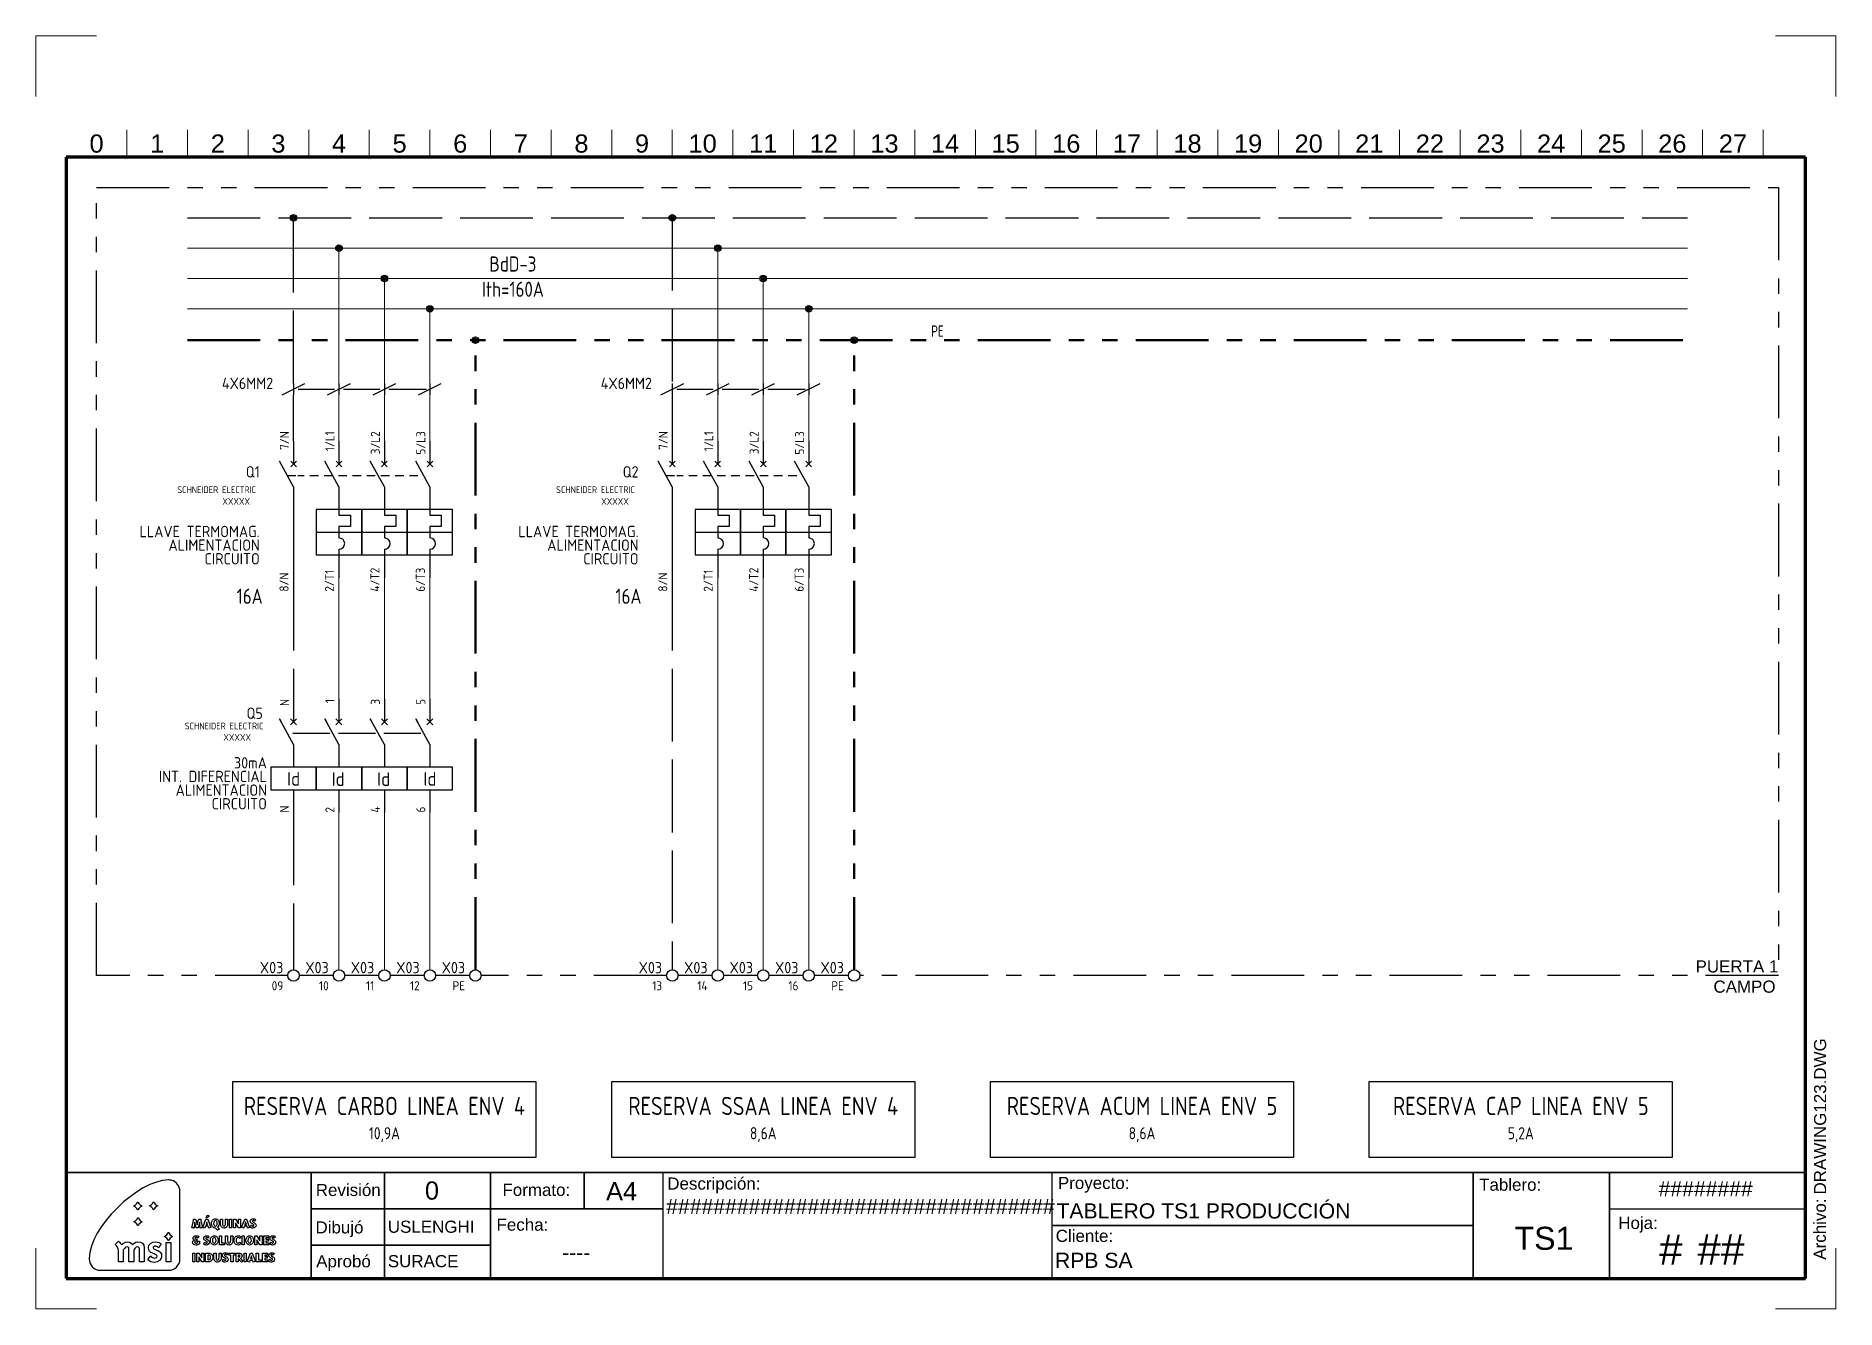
# Model space of a CAD drawing. Header units: inches. Extents: x 13 to 24.7, y 14 to 22.3.
import ezdxf
from ezdxf.enums import TextEntityAlignment as Align

# ---------------------------------------------------------------- set-up
doc = ezdxf.new("R2010")
doc.units = ezdxf.units.IN
doc.header["$MEASUREMENT"] = 0
doc.linetypes.add('ACAD_ISO02W100', pattern=[15, 12, -3])
doc.linetypes.add('ACAD_ISO12W100', pattern=[21, 12, -3, 0, -3, 0, -3])
for name, color, linetype, lineweight in [('cond_neutro', 5, 'ACAD_ISO02W100', 30), ('cond_tierra', 3, 'ACAD_ISO12W100', 50), ('GABINETE', 2, 'ACAD_ISO12W100', 30), ('RECUADRO', 7, 'Continuous', 60), ('RECUADRO_GRILLA', 5, 'Continuous', 13)]:
    doc.layers.add(name, color=color, linetype=linetype, lineweight=lineweight)
doc.layers.add('CONDUCTOR', color=7, linetype='Continuous', lineweight=15, true_color=0x850585)
for name, color, linetype in [('DESC', 7, 'Continuous'), ('LINK', 7, 'Continuous'), ('MISC', 7, 'Continuous'), ('RECUADRO_TEXTOS', 7, 'Continuous'), ('SYMS', 7, 'Continuous'), ('TAGS', 7, 'Continuous'), ('TERMS', 7, 'Continuous'), ('WIRENO', 7, 'Continuous')]:
    doc.layers.add(name, color=color, linetype=linetype)
doc.layers.add('RECUADRO_EXTERNO', color=8, linetype='Continuous', lineweight=13, plot=False)
doc.styles.add('ARIAL', font='arial.ttf')
doc.styles.add('WD_IEC', font='ISOCP2.shx', dxfattribs={"width": 0.9, "height": 4})

# ---------------------------------------------------------------- blocks, each defined once
blk = doc.blocks.new('HOJA A4_REV1')
for p, q in [((103.42, 22.5), (103.42, 5)), ((167.65, 5), (167.65, 22.5)), ((259.65, 16.5), (292, 16.5))]:
    blk.add_line(p, q)
at = {"lineweight": 35}
for p, q in [((237.15, 22.5), (237.15, 5)), ((259.65, 22.5), (259.65, 5)), ((167.65, 13.75), (237.15, 13.75))]:
    blk.add_line(p, q, dxfattribs=at)
at = {"layer": 'RECUADRO'}
for p, q in [((5, 190), (292, 190)), ((292, 190), (292, 5))]:
    blk.add_line(p, q, dxfattribs=at)
at = {"layer": 'RECUADRO', "lineweight": 80}
for p, q in [((292, 190), (5, 190)), ((5, 190), (5, 5)), ((5, 190), (5, 5)), ((292, 5), (292, 190)), ((5, 5), (292, 5)), ((5, 5), (292, 5)), ((167, 5), (292, 5))]:
    blk.add_line(p, q, dxfattribs=at)
at = {"layer": 'RECUADRO', "lineweight": 35}
for p, q in [((5, 22.5), (167, 22.5)), ((45.4, 22.5), (45.4, 5)), ((57.5, 22.5), (57.5, 5)), ((75, 22.5), (75, 5)), ((90.48, 22.5), (90.48, 16.5)), ((167, 22.5), (292, 22.5)), ((259.65, 22.5), (259.65, 5)), ((75, 16.5), (45.4, 16.5)), ((103.42, 16.5), (75, 16.5)), ((75, 10.5), (45.4, 10.5))]:
    blk.add_line(p, q, dxfattribs=at)
at = {"layer": 'RECUADRO_EXTERNO'}
for p, q in [((10, 210), (0, 210)), ((0, 210), (0, 200)), ((297, 210), (287, 210)), ((297, 210), (297, 200)), ((0, 10), (0, 0)), ((297, 0), (297, 10)), ((0, 0), (10, 0)), ((297, 0), (287, 0))]:
    blk.add_line(p, q, dxfattribs=at)
at = {"layer": 'RECUADRO_GRILLA'}
for p, q in [((15, 190), (15, 194.5)), ((25, 190), (25, 194.5)), ((35, 190), (35, 194.5)), ((45, 190), (45, 194.5)), ((55, 190), (55, 194.5)), ((65, 190), (65, 194.5)), ((75, 190), (75, 194.5)), ((85, 190), (85, 194.5)), ((95, 190), (95, 194.5)), ((105, 190), (105, 194.5)), ((115, 190), (115, 194.5)), ((125, 190), (125, 194.5)), ((135, 190), (135, 194.5)), ((145, 190), (145, 194.5)), ((155, 190), (155, 194.5)), ((165, 190), (165, 194.5)), ((175, 190), (175, 194.5)), ((185, 190), (185, 194.5)), ((195, 190), (195, 194.5)), ((205, 190), (205, 194.5)), ((215, 190), (215, 194.5)), ((225, 190), (225, 194.5)), ((235, 190), (235, 194.5)), ((245, 190), (245, 194.5)), ((255, 190), (255, 194.5)), ((265, 190), (265, 194.5)), ((275, 190), (275, 194.5)), ((285, 190), (285, 194.5))]:
    blk.add_line(p, q, dxfattribs=at)
at = {"insert": (293.33, 8.12), "char_height": 2, "attachment_point": 1, "rotation": 90, "style": 'ARIAL'}
blk.add_mtext_dynamic_manual_height_columns('Archivo:', width=24.0363, gutter_width=15, heights=[0], dxfattribs=at)
at = {"style": 'ARIAL', "flags": 9}
blk.add_attdef('WD_TB', (-40.35, 229.75), '', height=3, dxfattribs=at)
at = {"style": 'ARIAL'}
blk.add_attdef('ARCHIVO', (295.38, 18.88), '', height=2, rotation=90, dxfattribs=at)
blk.add_attdef('SECTION', text='', height=2.5, dxfattribs=at).set_placement((275.5, 21.06), align=Align.TOP_CENTER)
for tag, p, height in [('DESCRIPCION_001', (103.99, 15.64), 2.5), ('D', (267.8, 7.3), 5), ('SH', (274.13, 7.31), 5)]:
    blk.add_attdef(tag, p, '', height=height, dxfattribs=at)
blk.add_attdef('TAB', text='', height=3.8, dxfattribs=at).set_placement((248.4, 11.65), align=Align.MIDDLE_CENTER)
blk.add_attdef('FECHA', text='', height=2.5, dxfattribs=at).set_placement((89.14, 9.34), align=Align.MIDDLE)
at = {"layer": 'RECUADRO_GRILLA', "style": 'ARIAL'}
for s, p in [('0', (10, 190.75)), ('1', (20, 190.75)), ('2', (30, 190.75)), ('3', (40, 190.75)), ('4', (50, 190.75)), ('5', (60, 190.75)), ('6', (70, 190.75)), ('7', (80, 190.75)), ('8', (90, 190.75)), ('9', (100, 190.75)), ('10', (110, 190.75)), ('11', (120, 190.75)), ('12', (130, 190.75)), ('13', (140, 190.75)), ('14', (150, 190.75)), ('15', (160, 190.75)), ('16', (170, 190.75)), ('17', (180, 190.75)), ('18', (190, 190.75)), ('19', (200, 190.75)), ('20', (210, 190.75)), ('21', (220, 190.75)), ('22', (230, 190.75)), ('23', (240, 190.75)), ('24', (250, 190.75)), ('25', (260, 190.75)), ('26', (270, 190.75)), ('27', (280, 190.75))]:
    blk.add_text(s, height=3, dxfattribs=at).set_placement(p, align=Align.CENTER)
at = {"layer": 'RECUADRO_TEXTOS', "style": 'ARIAL'}
for s, width, insert, char_height, attachment_point in [('A4', 7.9389, (96.63, 19.42), 3, 5), ('Descripción:', 15.5, (104.17, 20.38), 2, 4), ('Proyecto:', 15.5, (168.62, 20.48), 2, 4), ('Tablero:', 15.5, (238.12, 20.48), 2, 4), ('Revisión', 15.5, (46.17, 19.61), 2, 4), ('Formato:', 15.5, (76.97, 19.63), 2, 4), ('Fecha:', 15.5, (75.99, 13.89), 2, 4), ('Hoja:', 15.5, (261.08, 13.89), 2, 4), ('Dibujó', 15, (46.12, 13.15), 2, 4), ('Cliente:', 15.5, (168.26, 12.04), 2, 4), ('Aprobó', 15, (46.24, 7.56), 2, 4)]:
    blk.add_mtext_dynamic_manual_height_columns(s, width=width, gutter_width=20, heights=[0], dxfattribs=dict(at, insert=insert, char_height=char_height, attachment_point=attachment_point))
for tag, height, p in [('01', 3, (64.17, 19.53)), ('DIBUJO', 2, (58.06, 13.56)), ('APROBO', 2, (58.06, 7.88))]:
    blk.add_attdef(tag, text='', height=height, dxfattribs=at).set_placement(p, align=Align.MIDDLE_LEFT)
for tag, p in [('PROYECTO_001', (168.19, 15.5)), ('CLIENTE_001', (168.15, 6.77))]:
    blk.add_attdef(tag, p, '', height=2.5, dxfattribs=at)
blk = doc.blocks.new('VT0002')
blk.add_circle((0, 0), 1.25)
at = {"style": 'WD_IEC'}
for tag, p in [('INST', (-2.25, 6.5)), ('LOC', (-2.25, 3.5)), ('DESC1', (-2.25, -6.25)), ('DESC2', (-2.25, -9.25)), ('DESC3', (-2.25, -12.25))]:
    blk.add_attdef(tag, text='', height=2.5, dxfattribs=at).set_placement(p, align=Align.RIGHT)
at = {"style": 'WD_IEC', "flags": 1}
for tag, p, height in [('ASSYCODE', (2.75, 10.75), 1), ('CATDESC', (2.75, 9.25), 1), ('MFG', (2.75, 7.25), 1.5), ('CAT', (2.75, 4.75), 1.5), ('X4PIN01', (-1.25, 1), 0.25), ('X4TERM01', (-1.25, 0), 0.25), ('X4TERMDESC01', (-1.25, 0.5), 0.4), ('STRIPSEQ', (0, 0), 0.025), ('X2PIN01', (0, 2.25), 0.25), ('X2TERM01', (0, 1.25), 0.25), ('X8PIN01', (0, -0.25), 0.25), ('X2TERMDESC01', (0, 1.75), 0.4), ('X1PIN01', (1.25, 1), 0.25), ('X1TERM01', (1.25, 0), 0.25), ('X1TERMDESC01', (1.25, 0.5), 0.4), ('LINKTERM', (0, -0.04), 0.025), ('X8TERM01', (0, -1.25), 0.25), ('X8TERMDESC01', (0, -0.75), 0.4)]:
    blk.add_attdef(tag, p, '', height=height, dxfattribs=at)
at = {"style": 'WD_IEC', "flags": 8}
for tag, height, p in [('TAGSTRIP', 2.5, (-2.25, 0.5)), ('TERM01', 2, (-2.25, -3.25))]:
    blk.add_attdef(tag, text='', height=height, dxfattribs=at).set_placement(p, align=Align.RIGHT)
blk = doc.blocks.new('WD_WNH')
at = {"linetype": 'Continuous', "style": 'WD_IEC', "width": 0.8}
blk.add_attdef('WIRENO', text='', height=2.5, dxfattribs=at).set_placement((0, 0.75), align=Align.CENTER)
at = {"style": 'WD_IEC', "flags": 1}
for tag, p in [('W08USER', (0, 0.375)), ('W04USER', (0, 0.875)), ('W05USER', (0, 0.75)), ('W09USER', (0, 0.25)), ('W03USER', (0, 1)), ('W06USER', (0, 0.625)), ('W07USER', (0, 0.5)), ('W02USER', (0, 1.125)), ('W01USER', (0, 1.25)), ('W10USER', (0, 0.125))]:
    blk.add_attdef(tag, text='', height=0.08, dxfattribs=at).set_placement(p, align=Align.CENTER)
blk = doc.blocks.new('VW01')
for p, q in [((-2.5, -1.25), (2.5, 1.25)), ((0, 1.25), (0, -1.25))]:
    blk.add_line(p, q)
at = {"style": 'WD_IEC', "flags": 1}
for tag, p in [('INST', (-4.5, 7.25)), ('LOC', (-4.5, 4.25)), ('XREF', (-4.5, -3.75)), ('DESC2', (-4.5, -9.75)), ('DESC1', (-4.5, -6.75)), ('DESC3', (-4.5, -12.75))]:
    blk.add_attdef(tag, text='', height=2.5, dxfattribs=at).set_placement(p, align=Align.RIGHT)
at = {"style": 'WD_IEC'}
blk.add_attdef('TAG1', text='', height=2.5, dxfattribs=at).set_placement((-4.5, 1.25), align=Align.RIGHT)
at = {"style": 'WD_IEC', "flags": 1}
for tag, p, height in [('X4LINK', (-1, 0), 0.32), ('X2TERM01', (0, 1.25), 0.32), ('X1LINK', (1, 0), 0.32), ('X8TERM01', (0, -1.25), 0.32), ('MFG', (3.06, -7.26), 1), ('CAT', (3.06, -8.76), 1), ('ASSYCODE', (3.06, -10.26), 1), ('FAMILY', (3.06, -11.76), 1), ('CATDESC', (3.06, -13.26), 1)]:
    blk.add_attdef(tag, p, '', height=height, dxfattribs=at)
at = {"style": 'WD_IEC'}
blk.add_attdef('RATING1', text='', height=2.5, dxfattribs=at).set_placement((2, -2), align=Align.MIDDLE_LEFT)
blk = doc.blocks.new('VW02')
for p, q in [((-2.5, -1.25), (2.5, 1.25)), ((0, 1.25), (0, -1.25))]:
    blk.add_line(p, q)
at = {"style": 'WD_IEC', "flags": 1}
for tag, p in [('INST', (-4.5, 7.25)), ('LOC', (-4.5, 4.25)), ('XREF', (-4.5, -3.75)), ('DESC2', (-4.5, -9.75)), ('DESC1', (-4.5, -6.75)), ('DESC3', (-4.5, -12.75))]:
    blk.add_attdef(tag, text='', height=2.5, dxfattribs=at).set_placement(p, align=Align.RIGHT)
at = {"style": 'WD_IEC'}
blk.add_attdef('TAG2', text='', height=2.5, dxfattribs=at).set_placement((-4.5, 1.25), align=Align.RIGHT)
at = {"style": 'WD_IEC', "flags": 1}
for tag, p, height in [('X4LINK', (-1, 0), 0.32), ('X2TERM01', (0, 1.25), 0.32), ('X1LINK', (1, 0), 0.32), ('X8TERM01', (0, -1.25), 0.32), ('FAMILY', (3.06, -11.76), 1)]:
    blk.add_attdef(tag, p, '', height=height, dxfattribs=at)
at = {"style": 'WD_IEC'}
blk.add_attdef('RATING1', text='', height=2.5, dxfattribs=at).set_placement((2, -2), align=Align.MIDDLE_LEFT)
blk = doc.blocks.new('WDDOT')
for radius in [0.72, 0.449, 0.223]:
    blk.add_circle((0, 0), radius)
blk = doc.blocks.new('VCB1Q143')
for p, q in [((0, 17.5), (0, 12.5)), ((10, 17.5), (10, 12.5)), ((20, 17.5), (20, 12.5)), ((30, 17.5), (30, 12.5)), ((0, 7.5), (-3.12, 13.12)), ((0.62, 11.88), (-0.62, 13.12)), ((-0.62, 11.88), (0.62, 13.12)), ((10, 7.5), (6.88, 13.12)), ((9.38, 11.88), (10.62, 13.12)), ((10.62, 11.88), (9.38, 13.12)), ((20, 7.5), (16.88, 13.12)), ((20.62, 11.88), (19.38, 13.12)), ((19.38, 11.88), (20.62, 13.12)), ((30, 7.5), (26.88, 13.12)), ((29.38, 11.88), (30.62, 13.12)), ((30.62, 11.88), (29.38, 13.12)), ((-1.39, 10), (0.48, 10)), ((0.97, 10), (2.36, 10)), ((3.61, 10), (5.48, 10)), ((6.73, 10), (8.61, 10)), ((9.86, 10), (11.73, 10)), ((12.98, 10), (14.86, 10)), ((16.11, 10), (17.98, 10)), ((19.23, 10), (21.11, 10)), ((22.36, 10), (24.23, 10)), ((25.48, 10), (27.36, 10)), ((0, 7.5), (0, -12.5)), ((10, 7.5), (10, 1.25)), ((20, 7.5), (20, 1.25)), ((30, 7.5), (30, 1.25)), ((10, 1.25), (12.5, 1.25)), ((12.5, 1.25), (12.5, -1.25)), ((20, 1.25), (22.5, 1.25)), ((22.5, 1.25), (22.5, -1.25)), ((30, 1.25), (32.5, 1.25)), ((32.5, 1.25), (32.5, -1.25)), ((5, -2.5), (15, -2.5)), ((12.5, -1.25), (10, -1.25)), ((10, -1.25), (10, -3.75)), ((15, -2.5), (25, -2.5)), ((20, -1.25), (20, -3.75)), ((22.5, -1.25), (20, -1.25)), ((25, -2.5), (35, -2.5)), ((30, -1.25), (30, -3.75)), ((32.5, -1.25), (30, -1.25)), ((10, -6.25), (10, -12.5)), ((20, -6.25), (20, -12.5)), ((30, -6.25), (30, -12.5))]:
    blk.add_line(p, q)
for points in [[(5, 2.5), (5, -7.5), (15, -7.5), (15, 2.5)], [(15, 2.5), (15, -7.5), (25, -7.5), (25, 2.5)], [(25, 2.5), (25, -7.5), (35, -7.5), (35, 2.5)]]:
    blk.add_lwpolyline(points, close=True)
for centre in [(10, -5), (20, -5), (30, -5)]:
    blk.add_arc(centre, 1.25, 270, 90)
at = {"style": 'WD_IEC'}
for tag, p in [('INST', (-7.43, 15.53)), ('TAG1', (-7.43, 9.53)), ('LOC', (-7.43, 12.53)), ('DESC1', (-7.43, -3.58)), ('DESC3', (-7.43, -9.58)), ('DESC2', (-7.43, -6.58))]:
    blk.add_attdef(tag, text='', height=2.5, dxfattribs=at).set_placement(p, align=Align.RIGHT)
for tag, p in [('TERM07', (-1, 17.5)), ('TERM01', (9, 17.5)), ('TERM03', (19, 17.5)), ('TERM05', (29, 17.5))]:
    blk.add_attdef(tag, text='', height=2, rotation=90, dxfattribs=at).set_placement(p, align=Align.RIGHT)
at = {"style": 'WD_IEC', "flags": 1}
for tag, p, height in [('X2TERM07', (0, 17.5), 0.32), ('X2TERM01', (10, 17.5), 0.32), ('X2TERM03', (20, 17.5), 0.32), ('X2TERM05', (30, 17.5), 0.32), ('ASSYCODE', (32.18, 2.64), 1), ('FAMILY', (32.18, 1.14), 1), ('CATDESC', (32.18, -0.36), 1), ('X8TERM08', (0, -12.5), 0.32), ('X8TERM02', (10, -12.5), 0.32), ('X8TERM04', (20, -12.5), 0.32), ('X8TERM06', (30, -12.5), 0.32)]:
    blk.add_attdef(tag, p, '', height=height, dxfattribs=at)
at = {"style": 'WD_IEC'}
for tag, p in [('MFG', (-15.65, 6.1)), ('CAT', (-15.65, 3.53))]:
    blk.add_attdef(tag, p, '', height=1.5, dxfattribs=at)
at = {"lineweight": 15, "style": 'WD_IEC'}
blk.add_attdef('XREF', text='', height=2.5, dxfattribs=at).set_placement((-7.43, -0.58), align=Align.RIGHT)
at = {"style": 'WD_IEC'}
for tag, p in [('TERM08', (-1.1, -12.8)), ('TERM02', (8.9, -12.8)), ('TERM04', (18.9, -12.8)), ('TERM06', (28.9, -12.8))]:
    blk.add_attdef(tag, p, '', height=2, rotation=90, dxfattribs=at)
blk = doc.blocks.new('VCB11Q17')
for p, q in [((0, 7.5), (0, 2.5)), ((0, -2.5), (-3.12, 3.12)), ((-3.12, 3.12), (-2.52, 2.03)), ((-0.66, 1.84), (0.66, 3.16)), ((-0.66, 3.16), (0.66, 1.84)), ((0, -2.5), (0, -7.5)), ((0, -12.5), (0, -17.5))]:
    blk.add_line(p, q)
blk.add_lwpolyline([(-5, -7.5), (-5, -12.5), (5, -12.5), (5, -7.5)], close=True)
at = {"style": 'WD_IEC'}
for tag, p in [('INST', (-4.22, 9.11)), ('LOC', (-4.22, 6.11)), ('TAG1', (-4.22, 3.11)), ('RATING1', (-5.86, -7.81)), ('DESC2', (-5.86, -13.81)), ('DESC1', (-5.86, -10.81)), ('DESC3', (-5.86, -16.81))]:
    blk.add_attdef(tag, text='', height=2.5, dxfattribs=at).set_placement(p, align=Align.RIGHT)
blk.add_attdef('TERM01', text='', height=2, rotation=90, dxfattribs=at).set_placement((-1, 7.5), align=Align.RIGHT)
at = {"style": 'WD_IEC', "flags": 1}
for tag, p, height in [('X2TERM01', (0, 7.5), 0.32), ('X4LINK', (-2, 0), 0.32), ('X1LINK', (-0.13, 0), 0.32), ('CONTACT', (-5, -7.5), 1), ('COMMON', (-3.75, -8.75), 1), ('ASSYCODE', (0.69, -13.77), 1), ('FAMILY', (0.69, -15.27), 1), ('CATDESC', (0.69, -16.77), 1), ('X8TERM02', (0, -17.5), 0.32)]:
    blk.add_attdef(tag, p, '', height=height, dxfattribs=at)
at = {"style": 'WD_IEC'}
for tag, p in [('MFG', (-9.31, 0.8)), ('CAT', (-9.31, -1.7))]:
    blk.add_attdef(tag, p, '', height=1.5, dxfattribs=at)
at = {"lineweight": 15, "style": 'WD_IEC'}
blk.add_attdef('XREF', text='', height=2.5, dxfattribs=at).set_placement((-5.86, -4.81), align=Align.RIGHT)
at = {"style": 'WD_IEC'}
blk.add_attdef('TERM02', (-1, -17.5), '', height=2, rotation=90, dxfattribs=at)
blk.add_attdef('I', text='', height=3, dxfattribs=at).set_placement((0.01, -11.58), align=Align.CENTER)
blk = doc.blocks.new('VCB21Q17')
for p, q in [((0, 7.5), (0, 2.5)), ((0, -2.5), (-3.12, 3.12)), ((-3.12, 3.12), (-2.52, 2.03)), ((-0.66, 1.84), (0.66, 3.16)), ((-0.66, 3.16), (0.66, 1.84)), ((0, -2.5), (0, -7.5)), ((0, -12.5), (0, -17.5))]:
    blk.add_line(p, q)
blk.add_lwpolyline([(-5, -7.5), (-5, -12.5), (5, -12.5), (5, -7.5)], close=True)
at = {"style": 'WD_IEC'}
for tag, p in [('INST', (-4.39, 9.55)), ('LOC', (-4.39, 6.55)), ('TAG2', (-4.39, 3.55)), ('DESC2', (-6.42, -10.3)), ('DESC1', (-6.42, -7.3)), ('DESC3', (-6.42, -13.3))]:
    blk.add_attdef(tag, text='', height=2.5, dxfattribs=at).set_placement(p, align=Align.RIGHT)
blk.add_attdef('TERM01', text='', height=2, rotation=90, dxfattribs=at).set_placement((-1, 7.5), align=Align.RIGHT)
at = {"style": 'WD_IEC', "flags": 1}
for tag, p, height in [('X2TERM01', (0, 7.5), 0.32), ('X4LINK', (-2, 0), 0.32), ('X1LINK', (-0.12, 0), 0.32), ('CONTACT', (-5, -7.5), 1), ('FAMILY', (0.69, -15.27), 1), ('X8TERM02', (0, -17.5), 0.32)]:
    blk.add_attdef(tag, p, '', height=height, dxfattribs=at)
at = {"lineweight": 15, "style": 'WD_IEC'}
blk.add_attdef('XREF', text='', height=2.5, dxfattribs=at).set_placement((-6.42, -1.3), align=Align.RIGHT)
at = {"style": 'WD_IEC', "flags": 1}
blk.add_attdef('RATING1', text='', height=2.5, dxfattribs=at).set_placement((-6.42, -4.3), align=Align.RIGHT)
at = {"style": 'WD_IEC'}
blk.add_attdef('TERM02', (-1, -17.5), '', height=2, rotation=90, dxfattribs=at)
blk.add_attdef('I', text='', height=3, dxfattribs=at).set_placement((-0.18, -11.62), align=Align.CENTER)
blk = doc.blocks.new('ALIMENTACION CIRCUITOS')
for points in [[(32.5, 37.5), (82.5, 37.5), (82.5, 25), (32.5, 25)], [(95, 37.5), (145, 37.5), (145, 25), (95, 25)], [(157.5, 37.5), (207.5, 37.5), (207.5, 25), (157.5, 25)], [(220, 37.5), (270, 37.5), (270, 25), (220, 25)]]:
    blk.add_lwpolyline(points, close=True)
at = {"color": 142}
for points, knots in [([(21.97, 21.27), (21.97, 21.27), (21.94, 21.27), (21.91, 21.27), (21.88, 21.27), (21.88, 21.27), (16.84, 21.27), (8.79, 13.38), (8.78, 8.34)], [0.4166667, 0.4166667, 0.4166667, 0.4166667, 0.4166667, 0.5, 0.5, 0.5, 0.5, 0.5833333, 0.5833333, 0.5833333, 0.5833333]), ([(21.98, 21.27), (21.98, 21.27), (21.98, 21.27), (21.98, 21.27), (21.97, 21.27)], [0.33333333, 0.33333333, 0.33333333, 0.33333333, 0.33333334, 0.41666667, 0.41666667, 0.41666667, 0.41666667]), ([(22.34, 21.22), (22.34, 21.22), (22.23, 21.25), (22.11, 21.26), (21.98, 21.27)], [0.25, 0.25, 0.25, 0.25, 0.25000001, 0.33333333, 0.33333333, 0.33333333, 0.33333333]), ([(22.37, 21.21), (22.37, 21.21), (22.36, 21.21), (22.35, 21.22), (22.34, 21.22)], [0.16666667, 0.16666667, 0.16666667, 0.16666667, 0.16666668, 0.25, 0.25, 0.25, 0.25]), ([(22.38, 21.21), (22.38, 21.21), (22.38, 21.21), (22.37, 21.21), (22.37, 21.21)], [0.08333333, 0.08333333, 0.08333333, 0.08333333, 0.08333334, 0.16666667, 0.16666667, 0.16666667, 0.16666667]), ([(10.64, 6.37), (10.64, 6.37), (10.64, 6.37), (21.88, 6.37), (21.88, 6.37), (21.88, 6.37), (22.91, 6.37), (23.75, 7.2), (23.75, 8.24), (23.75, 8.24), (23.75, 8.24), (23.75, 19.37), (23.75, 19.41)], [0.75, 0.75, 0.75, 0.75, 0.75, 0.8333333, 0.8333333, 0.8333333, 0.8333333, 0.9166667, 0.9166667, 0.9166667, 0.9166667, 1, 1, 1, 1]), ([(16.22, 16.91), (16.22, 16.91), (16.19, 16.92), (16.16, 16.94), (16.16, 16.98), (16.16, 16.98), (16.16, 17.01), (16.19, 17.04), (16.22, 17.05)], [0.8666667, 0.8666667, 0.8666667, 0.8666667, 0.8666667, 0.9333333, 0.9333333, 0.9333333, 0.9333333, 1, 1, 1, 1]), ([(16.22, 17.05), (16.22, 17.05), (16.45, 17.15), (16.64, 17.34), (16.74, 17.57)], [0.06666667, 0.06666667, 0.06666667, 0.06666667, 0.06666668, 0.13333333, 0.13333333, 0.13333333, 0.13333333]), ([(16.74, 16.38), (16.74, 16.38), (16.65, 16.62), (16.46, 16.81), (16.22, 16.91)], [0.8, 0.8, 0.8, 0.8, 0.80000001, 0.86666667, 0.86666667, 0.86666667, 0.86666667]), ([(16.25, 14.45), (16.25, 14.45), (16.48, 14.54), (16.67, 14.73), (16.77, 14.97)], [0.53333333, 0.53333333, 0.53333333, 0.53333333, 0.53333334, 0.6, 0.6, 0.6, 0.6]), ([(16.74, 17.57), (16.74, 17.57), (16.75, 17.6), (16.78, 17.63), (16.81, 17.63)], [0.2, 0.2, 0.2, 0.2, 0.20000001, 0.26666667, 0.26666667, 0.26666667, 0.26666667]), ([(16.74, 17.57), (16.74, 17.57), (16.74, 17.57), (16.74, 17.57), (16.74, 17.57)], [0.13333333, 0.13333333, 0.13333333, 0.13333333, 0.13333334, 0.2, 0.2, 0.2, 0.2]), ([(16.88, 16.39), (16.88, 16.39), (16.87, 16.36), (16.84, 16.33), (16.81, 16.33), (16.81, 16.33), (16.78, 16.33), (16.75, 16.36), (16.74, 16.38)], [0.6666667, 0.6666667, 0.6666667, 0.6666667, 0.6666667, 0.7333333, 0.7333333, 0.7333333, 0.7333333, 0.8, 0.8, 0.8, 0.8]), ([(16.77, 14.97), (16.77, 14.97), (16.78, 15), (16.81, 15.02), (16.84, 15.02), (16.84, 15.02), (16.87, 15.02), (16.9, 15), (16.91, 14.97)], [0.6666667, 0.6666667, 0.6666667, 0.6666667, 0.6666667, 0.7333333, 0.7333333, 0.7333333, 0.7333333, 0.8, 0.8, 0.8, 0.8]), ([(16.77, 14.97), (16.77, 14.97), (16.77, 14.97), (16.77, 14.97), (16.77, 14.97)], [0.6, 0.6, 0.6, 0.6, 0.60000001, 0.66666667, 0.66666667, 0.66666667, 0.66666667]), ([(16.81, 17.63), (16.81, 17.63), (16.84, 17.63), (16.87, 17.6), (16.88, 17.57)], [0.26666667, 0.26666667, 0.26666667, 0.26666667, 0.26666668, 0.33333333, 0.33333333, 0.33333333, 0.33333333]), ([(16.88, 17.57), (16.88, 17.57), (16.98, 17.33), (17.17, 17.14), (17.41, 17.05)], [0.33333333, 0.33333333, 0.33333333, 0.33333333, 0.33333334, 0.4, 0.4, 0.4, 0.4]), ([(17.39, 16.91), (17.39, 16.91), (17.16, 16.81), (16.97, 16.63), (16.88, 16.39)], [0.6, 0.6, 0.6, 0.6, 0.60000001, 0.66666667, 0.66666667, 0.66666667, 0.66666667]), ([(16.91, 14.97), (16.91, 14.97), (17.01, 14.73), (17.2, 14.54), (17.44, 14.44)], [0.8, 0.8, 0.8, 0.8, 0.80000001, 0.86666667, 0.86666667, 0.86666667, 0.86666667]), ([(17.41, 17.05), (17.41, 17.05), (17.43, 17.04), (17.45, 17.01), (17.45, 16.98), (17.45, 16.98), (17.45, 16.94), (17.43, 16.91), (17.39, 16.91)], [0.4666667, 0.4666667, 0.4666667, 0.4666667, 0.4666667, 0.5333333, 0.5333333, 0.5333333, 0.5333333, 0.6, 0.6, 0.6, 0.6]), ([(17.41, 17.05), (17.41, 17.05), (17.41, 17.05), (17.41, 17.05), (17.41, 17.05)], [0.4, 0.4, 0.4, 0.4, 0.40000001, 0.46666667, 0.46666667, 0.46666667, 0.46666667]), ([(18.83, 16.93), (18.83, 16.93), (18.8, 16.94), (18.77, 16.97), (18.77, 17), (18.77, 17), (18.77, 17.04), (18.79, 17.06), (18.82, 17.07)], [0.8666667, 0.8666667, 0.8666667, 0.8666667, 0.8666667, 0.9333333, 0.9333333, 0.9333333, 0.9333333, 1, 1, 1, 1]), ([(18.82, 17.08), (18.82, 17.08), (19.06, 17.17), (19.25, 17.36), (19.35, 17.6)], [0.06666667, 0.06666667, 0.06666667, 0.06666667, 0.06666668, 0.13333333, 0.13333333, 0.13333333, 0.13333333]), ([(19.35, 16.41), (19.35, 16.41), (19.25, 16.65), (19.07, 16.84), (18.83, 16.93)], [0.8, 0.8, 0.8, 0.8, 0.80000001, 0.86666667, 0.86666667, 0.86666667, 0.86666667]), ([(19.35, 17.6), (19.35, 17.6), (19.35, 17.63), (19.38, 17.65), (19.42, 17.65)], [0.2, 0.2, 0.2, 0.2, 0.20000001, 0.26666667, 0.26666667, 0.26666667, 0.26666667]), ([(19.35, 17.6), (19.35, 17.6), (19.35, 17.6), (19.35, 17.6), (19.35, 17.6)], [0.13333333, 0.13333333, 0.13333333, 0.13333333, 0.13333334, 0.2, 0.2, 0.2, 0.2]), ([(19.48, 16.42), (19.48, 16.42), (19.48, 16.38), (19.45, 16.36), (19.42, 16.36), (19.42, 16.36), (19.38, 16.36), (19.36, 16.38), (19.35, 16.41)], [0.6666667, 0.6666667, 0.6666667, 0.6666667, 0.6666667, 0.7333333, 0.7333333, 0.7333333, 0.7333333, 0.8, 0.8, 0.8, 0.8]), ([(19.42, 17.65), (19.42, 17.65), (19.45, 17.65), (19.48, 17.63), (19.48, 17.59)], [0.26666667, 0.26666667, 0.26666667, 0.26666667, 0.26666668, 0.33333333, 0.33333333, 0.33333333, 0.33333333]), ([(19.48, 17.59), (19.48, 17.59), (19.58, 17.35), (19.77, 17.17), (20.01, 17.07)], [0.33333333, 0.33333333, 0.33333333, 0.33333333, 0.33333334, 0.4, 0.4, 0.4, 0.4]), ([(20, 16.93), (20, 16.93), (19.76, 16.84), (19.58, 16.65), (19.48, 16.42)], [0.6, 0.6, 0.6, 0.6, 0.60000001, 0.66666667, 0.66666667, 0.66666667, 0.66666667]), ([(20.01, 17.07), (20.01, 17.07), (20.04, 17.06), (20.06, 17.04), (20.06, 17), (20.06, 17), (20.06, 16.97), (20.03, 16.94), (20, 16.93)], [0.4666667, 0.4666667, 0.4666667, 0.4666667, 0.4666667, 0.5333333, 0.5333333, 0.5333333, 0.5333333, 0.6, 0.6, 0.6, 0.6]), ([(20.01, 17.07), (20.01, 17.07), (20.01, 17.07), (20.01, 17.07), (20.01, 17.07)], [0.4, 0.4, 0.4, 0.4, 0.40000001, 0.46666667, 0.46666667, 0.46666667, 0.46666667]), ([(28.07, 15.05), (28.07, 15.05), (28.07, 15.05), (28.2, 15.31), (28.2, 15.31)], [0.91666667, 0.91666667, 0.91666667, 0.91666667, 0.91666668, 1, 1, 1, 1]), ([(28.12, 15), (28.12, 15), (28.12, 15), (28.07, 15.05), (28.07, 15.05)], [0.83333333, 0.83333333, 0.83333333, 0.83333333, 0.83333334, 0.91666667, 0.91666667, 0.91666667, 0.91666667]), ([(28.38, 15.13), (28.38, 15.13), (28.38, 15.13), (28.12, 15), (28.12, 15)], [0.75, 0.75, 0.75, 0.75, 0.75000001, 0.83333333, 0.83333333, 0.83333333, 0.83333333]), ([(28.22, 15.35), (28.22, 15.35), (28.23, 15.36), (28.24, 15.38), (28.25, 15.39)], [0.08333333, 0.08333333, 0.08333333, 0.08333333, 0.08333334, 0.16666667, 0.16666667, 0.16666667, 0.16666667]), ([(28.25, 15.39), (28.25, 15.39), (28.29, 15.43), (28.34, 15.44), (28.39, 15.44)], [0.16666667, 0.16666667, 0.16666667, 0.16666667, 0.16666668, 0.25, 0.25, 0.25, 0.25]), ([(28.42, 15.16), (28.42, 15.16), (28.41, 15.15), (28.4, 15.14), (28.38, 15.13)], [0.66666667, 0.66666667, 0.66666667, 0.66666667, 0.66666668, 0.75, 0.75, 0.75, 0.75]), ([(28.39, 15.44), (28.39, 15.44), (28.43, 15.44), (28.46, 15.43), (28.48, 15.41)], [0.25, 0.25, 0.25, 0.25, 0.25000001, 0.33333333, 0.33333333, 0.33333333, 0.33333333]), ([(28.45, 15.18), (28.45, 15.18), (28.44, 15.17), (28.43, 15.16), (28.42, 15.16)], [0.58333333, 0.58333333, 0.58333333, 0.58333333, 0.58333334, 0.66666667, 0.66666667, 0.66666667, 0.66666667]), ([(28.5, 15.24), (28.5, 15.24), (28.49, 15.22), (28.47, 15.2), (28.45, 15.18)], [0.5, 0.5, 0.5, 0.5, 0.50000001, 0.58333333, 0.58333333, 0.58333333, 0.58333333]), ([(28.48, 15.41), (28.48, 15.41), (28.5, 15.39), (28.51, 15.36), (28.51, 15.32)], [0.33333333, 0.33333333, 0.33333333, 0.33333333, 0.33333334, 0.41666667, 0.41666667, 0.41666667, 0.41666667]), ([(28.51, 15.32), (28.51, 15.32), (28.51, 15.3), (28.51, 15.27), (28.5, 15.24)], [0.41666667, 0.41666667, 0.41666667, 0.41666667, 0.41666668, 0.5, 0.5, 0.5, 0.5]), ([(29.13, 14.64), (29.13, 14.64), (29.25, 14.8), (29.41, 14.88), (29.6, 14.88), (29.6, 14.88), (29.79, 14.88), (29.94, 14.8), (30.07, 14.64)], [0.5454545, 0.5454545, 0.5454545, 0.5454545, 0.5454546, 0.6363636, 0.6363636, 0.6363636, 0.6363636, 0.7272727, 0.7272727, 0.7272727, 0.7272727]), ([(35.52, 14.76), (35.52, 14.76), (35.63, 14.84), (35.74, 14.88), (35.85, 14.88)], [0.10714286, 0.10714286, 0.10714286, 0.10714286, 0.10714287, 0.14285714, 0.14285714, 0.14285714, 0.14285714]), ([(35.85, 14.88), (35.85, 14.88), (35.94, 14.88), (36.02, 14.87), (36.08, 14.84)], [0.14285714, 0.14285714, 0.14285714, 0.14285714, 0.14285715, 0.17857143, 0.17857143, 0.17857143, 0.17857143]), ([(16.19, 14.38), (16.19, 14.38), (16.19, 14.41), (16.22, 14.44), (16.25, 14.45)], [0.4, 0.4, 0.4, 0.4, 0.40000001, 0.46666667, 0.46666667, 0.46666667, 0.46666667]), ([(16.26, 14.31), (16.26, 14.31), (16.22, 14.31), (16.19, 14.34), (16.19, 14.38)], [0.33333333, 0.33333333, 0.33333333, 0.33333333, 0.33333334, 0.4, 0.4, 0.4, 0.4]), ([(16.25, 14.45), (16.25, 14.45), (16.25, 14.45), (16.25, 14.45), (16.25, 14.45)], [0.46666667, 0.46666667, 0.46666667, 0.46666667, 0.46666668, 0.53333333, 0.53333333, 0.53333333, 0.53333333]), ([(16.77, 13.78), (16.77, 13.78), (16.68, 14.02), (16.49, 14.21), (16.26, 14.31)], [0.26666667, 0.26666667, 0.26666667, 0.26666667, 0.26666668, 0.33333333, 0.33333333, 0.33333333, 0.33333333]), ([(16.84, 13.73), (16.84, 13.73), (16.81, 13.73), (16.78, 13.75), (16.77, 13.78)], [0.2, 0.2, 0.2, 0.2, 0.20000001, 0.26666667, 0.26666667, 0.26666667, 0.26666667]), ([(16.91, 13.79), (16.91, 13.79), (16.9, 13.76), (16.87, 13.73), (16.84, 13.73)], [0.13333333, 0.13333333, 0.13333333, 0.13333333, 0.13333334, 0.2, 0.2, 0.2, 0.2]), ([(17.42, 14.31), (17.42, 14.31), (17.19, 14.21), (17, 14.02), (16.91, 13.79)], [0.06666667, 0.06666667, 0.06666667, 0.06666667, 0.06666668, 0.13333333, 0.13333333, 0.13333333, 0.13333333]), ([(17.44, 14.44), (17.44, 14.44), (17.44, 14.44), (17.44, 14.44), (17.44, 14.44)], [0.86666667, 0.86666667, 0.86666667, 0.86666667, 0.86666668, 0.93333333, 0.93333333, 0.93333333, 0.93333333]), ([(17.44, 14.44), (17.44, 14.44), (17.46, 14.43), (17.48, 14.41), (17.48, 14.38)], [0.93333333, 0.93333333, 0.93333333, 0.93333333, 0.93333334, 1, 1, 1, 1]), ([(21.27, 11.88), (21.27, 11.88), (21.24, 11.89), (21.22, 11.92), (21.22, 11.95), (21.22, 11.95), (21.22, 11.99), (21.25, 12.02), (21.28, 12.02)], [0.4285714, 0.4285714, 0.4285714, 0.4285714, 0.4285714, 0.5, 0.5, 0.5, 0.5, 0.5714286, 0.5714286, 0.5714286, 0.5714286]), ([(21.79, 11.36), (21.79, 11.36), (21.7, 11.6), (21.51, 11.79), (21.27, 11.88)], [0.35714286, 0.35714286, 0.35714286, 0.35714286, 0.35714287, 0.42857143, 0.42857143, 0.42857143, 0.42857143]), ([(21.28, 12.02), (21.28, 12.02), (21.51, 12.12), (21.7, 12.3), (21.79, 12.54)], [0.57142857, 0.57142857, 0.57142857, 0.57142857, 0.57142858, 0.64285714, 0.64285714, 0.64285714, 0.64285714]), ([(21.79, 12.54), (21.79, 12.54), (21.8, 12.57), (21.83, 12.6), (21.86, 12.6)], [0.64285714, 0.64285714, 0.64285714, 0.64285714, 0.64285715, 0.71428571, 0.71428571, 0.71428571, 0.71428571]), ([(21.86, 12.6), (21.86, 12.6), (21.9, 12.6), (21.92, 12.58), (21.93, 12.55)], [0.71428571, 0.71428571, 0.71428571, 0.71428571, 0.71428572, 0.78571429, 0.78571429, 0.78571429, 0.78571429]), ([(21.93, 12.55), (21.93, 12.55), (22.02, 12.31), (22.21, 12.12), (22.45, 12.02)], [0.78571429, 0.78571429, 0.78571429, 0.78571429, 0.7857143, 0.85714286, 0.85714286, 0.85714286, 0.85714286]), ([(22.46, 11.88), (22.46, 11.88), (22.22, 11.78), (22.03, 11.6), (21.93, 11.36)], [0.07142857, 0.07142857, 0.07142857, 0.07142857, 0.07142858, 0.14285714, 0.14285714, 0.14285714, 0.14285714]), ([(22.45, 12.02), (22.45, 12.02), (22.48, 12.02), (22.51, 11.99), (22.51, 11.95), (22.51, 11.95), (22.51, 11.92), (22.49, 11.89), (22.46, 11.88)], [0.8571429, 0.8571429, 0.8571429, 0.8571429, 0.8571429, 0.9285714, 0.9285714, 0.9285714, 0.9285714, 1, 1, 1, 1]), ([(25.74, 13.4), (25.74, 13.4), (25.74, 13.4), (26.02, 14.83), (26.02, 14.83)], [0.23076923, 0.23076923, 0.23076923, 0.23076923, 0.23076924, 0.30769231, 0.30769231, 0.30769231, 0.30769231]), ([(26.09, 13.34), (26.09, 13.34), (26.09, 13.34), (25.74, 13.4), (25.74, 13.4)], [0.15384615, 0.15384615, 0.15384615, 0.15384615, 0.15384616, 0.23076923, 0.23076923, 0.23076923, 0.23076923]), ([(25.92, 11.71), (25.92, 11.71), (25.92, 11.81), (25.97, 11.9), (26.07, 11.97)], [0.06451613, 0.06451613, 0.06451613, 0.06451613, 0.06451614, 0.09677419, 0.09677419, 0.09677419, 0.09677419]), ([(26.02, 14.83), (26.02, 14.83), (26.02, 14.83), (26.34, 14.83), (26.34, 14.83)], [0.30769231, 0.30769231, 0.30769231, 0.30769231, 0.30769232, 0.38461538, 0.38461538, 0.38461538, 0.38461538]), ([(26.07, 11.97), (26.07, 11.97), (26.16, 12.05), (26.28, 12.08), (26.42, 12.08)], [0.09677419, 0.09677419, 0.09677419, 0.09677419, 0.0967742, 0.12903226, 0.12903226, 0.12903226, 0.12903226]), ([(26.19, 14.29), (26.19, 14.29), (26.19, 14.29), (26.09, 13.34), (26.09, 13.34)], [0.07692308, 0.07692308, 0.07692308, 0.07692308, 0.07692309, 0.15384615, 0.15384615, 0.15384615, 0.15384615]), ([(26.34, 14.83), (26.34, 14.83), (26.34, 14.83), (26.6, 13.85), (26.6, 13.85)], [0.38461538, 0.38461538, 0.38461538, 0.38461538, 0.38461539, 0.46153846, 0.46153846, 0.46153846, 0.46153846]), ([(26.42, 12.08), (26.42, 12.08), (26.51, 12.08), (26.61, 12.06), (26.7, 12.03)], [0.12903226, 0.12903226, 0.12903226, 0.12903226, 0.12903227, 0.16129032, 0.16129032, 0.16129032, 0.16129032]), ([(26.76, 13.38), (26.76, 13.38), (26.76, 13.38), (26.44, 13.38), (26.44, 13.38)], [0.92307692, 0.92307692, 0.92307692, 0.92307692, 0.92307693, 1, 1, 1, 1]), ([(26.6, 13.85), (26.6, 13.85), (26.6, 13.85), (26.86, 14.83), (26.86, 14.83)], [0.46153846, 0.46153846, 0.46153846, 0.46153846, 0.46153847, 0.53846154, 0.53846154, 0.53846154, 0.53846154]), ([(26.87, 11.93), (26.87, 11.93), (26.87, 11.93), (26.69, 11.66), (26.69, 11.66)], [0.19354839, 0.19354839, 0.19354839, 0.19354839, 0.1935484, 0.22580645, 0.22580645, 0.22580645, 0.22580645]), ([(26.7, 12.03), (26.7, 12.03), (26.76, 12), (26.82, 11.96), (26.87, 11.93)], [0.16129032, 0.16129032, 0.16129032, 0.16129032, 0.16129033, 0.19354839, 0.19354839, 0.19354839, 0.19354839]), ([(27.01, 14.29), (27.01, 14.29), (27.01, 14.29), (26.76, 13.38), (26.76, 13.38)], [0.84615385, 0.84615385, 0.84615385, 0.84615385, 0.84615386, 0.92307692, 0.92307692, 0.92307692, 0.92307692]), ([(26.86, 14.83), (26.86, 14.83), (26.86, 14.83), (27.18, 14.83), (27.18, 14.83)], [0.53846154, 0.53846154, 0.53846154, 0.53846154, 0.53846155, 0.61538462, 0.61538462, 0.61538462, 0.61538462]), ([(27.11, 13.34), (27.11, 13.34), (27.11, 13.34), (27.01, 14.29), (27.01, 14.29)], [0.76923077, 0.76923077, 0.76923077, 0.76923077, 0.76923078, 0.84615385, 0.84615385, 0.84615385, 0.84615385]), ([(27.46, 13.4), (27.46, 13.4), (27.46, 13.4), (27.11, 13.34), (27.11, 13.34)], [0.69230769, 0.69230769, 0.69230769, 0.69230769, 0.6923077, 0.76923077, 0.76923077, 0.76923077, 0.76923077]), ([(27.18, 14.83), (27.18, 14.83), (27.18, 14.83), (27.46, 13.4), (27.46, 13.4)], [0.61538462, 0.61538462, 0.61538462, 0.61538462, 0.61538463, 0.69230769, 0.69230769, 0.69230769, 0.69230769]), ([(27.53, 13.41), (27.53, 13.41), (27.53, 13.41), (28.05, 14.83), (28.05, 14.83)], [0.125, 0.125, 0.125, 0.125, 0.125, 0.25, 0.25, 0.25, 0.25]), ([(27.68, 11.67), (27.68, 11.67), (27.68, 11.78), (27.73, 11.88), (27.83, 11.96)], [0.07142857, 0.07142857, 0.07142857, 0.07142857, 0.07142858, 0.10714286, 0.10714286, 0.10714286, 0.10714286]), ([(27.83, 11.96), (27.83, 11.96), (27.93, 12.04), (28.04, 12.08), (28.16, 12.08)], [0.10714286, 0.10714286, 0.10714286, 0.10714286, 0.10714287, 0.14285714, 0.14285714, 0.14285714, 0.14285714]), ([(27.97, 13.63), (27.97, 13.63), (27.97, 13.63), (27.88, 13.34), (27.88, 13.34)], [0.875, 0.875, 0.875, 0.875, 0.875, 1, 1, 1, 1]), ([(28.43, 13.63), (28.43, 13.63), (28.43, 13.63), (27.97, 13.63), (27.97, 13.63)], [0.75, 0.75, 0.75, 0.75, 0.75, 0.875, 0.875, 0.875, 0.875]), ([(28.05, 14.83), (28.05, 14.83), (28.05, 14.83), (28.34, 14.83), (28.34, 14.83)], [0.25, 0.25, 0.25, 0.25, 0.25, 0.375, 0.375, 0.375, 0.375]), ([(28.07, 13.95), (28.07, 13.95), (28.07, 13.95), (28.33, 13.95), (28.33, 13.95)], [0.3333333, 0.3333333, 0.3333333, 0.3333333, 0.3333333, 0.6666667, 0.6666667, 0.6666667, 0.6666667]), ([(28.16, 12.08), (28.16, 12.08), (28.24, 12.08), (28.32, 12.07), (28.39, 12.04)], [0.14285714, 0.14285714, 0.14285714, 0.14285714, 0.14285715, 0.17857143, 0.17857143, 0.17857143, 0.17857143]), ([(28.33, 13.95), (28.33, 13.95), (28.33, 13.95), (28.2, 14.38), (28.2, 14.38)], [0.6666667, 0.6666667, 0.6666667, 0.6666667, 0.6666667, 1, 1, 1, 1]), ([(28.34, 14.83), (28.34, 14.83), (28.34, 14.83), (28.86, 13.41), (28.86, 13.41)], [0.375, 0.375, 0.375, 0.375, 0.375, 0.5, 0.5, 0.5, 0.5]), ([(28.57, 11.91), (28.57, 11.91), (28.57, 11.91), (28.37, 11.68), (28.37, 11.68)], [0.21428571, 0.21428571, 0.21428571, 0.21428571, 0.21428572, 0.25, 0.25, 0.25, 0.25]), ([(28.39, 12.04), (28.39, 12.04), (28.45, 12.02), (28.51, 11.97), (28.57, 11.91)], [0.17857143, 0.17857143, 0.17857143, 0.17857143, 0.17857144, 0.21428571, 0.21428571, 0.21428571, 0.21428571]), ([(28.51, 13.34), (28.51, 13.34), (28.51, 13.34), (28.43, 13.63), (28.43, 13.63)], [0.625, 0.625, 0.625, 0.625, 0.625, 0.75, 0.75, 0.75, 0.75]), ([(28.86, 13.41), (28.86, 13.41), (28.86, 13.41), (28.51, 13.34), (28.51, 13.34)], [0.5, 0.5, 0.5, 0.5, 0.5, 0.625, 0.625, 0.625, 0.625]), ([(28.95, 11.84), (28.95, 11.84), (29.07, 12), (29.23, 12.08), (29.42, 12.08)], [0.875, 0.875, 0.875, 0.875, 0.875, 1, 1, 1, 1]), ([(28.96, 14.11), (28.96, 14.11), (28.96, 14.31), (29.02, 14.49), (29.13, 14.64)], [0.45454545, 0.45454545, 0.45454545, 0.45454545, 0.45454546, 0.54545455, 0.54545455, 0.54545455, 0.54545455]), ([(29.13, 13.58), (29.13, 13.58), (29.02, 13.72), (28.96, 13.9), (28.96, 14.11)], [0.36363636, 0.36363636, 0.36363636, 0.36363636, 0.36363637, 0.45454545, 0.45454545, 0.45454545, 0.45454545]), ([(29.6, 13.34), (29.6, 13.34), (29.41, 13.34), (29.26, 13.42), (29.13, 13.58)], [0.27272727, 0.27272727, 0.27272727, 0.27272727, 0.27272728, 0.36363636, 0.36363636, 0.36363636, 0.36363636]), ([(29.38, 14.43), (29.38, 14.43), (29.33, 14.35), (29.31, 14.24), (29.31, 14.11)], [0.875, 0.875, 0.875, 0.875, 0.875, 1, 1, 1, 1]), ([(29.82, 14.42), (29.82, 14.42), (29.77, 14.52), (29.7, 14.56), (29.6, 14.56), (29.6, 14.56), (29.5, 14.56), (29.43, 14.52), (29.38, 14.43)], [0.625, 0.625, 0.625, 0.625, 0.625, 0.75, 0.75, 0.75, 0.75, 0.875, 0.875, 0.875, 0.875]), ([(29.38, 13.79), (29.38, 13.79), (29.43, 13.7), (29.5, 13.65), (29.6, 13.65)], [0.125, 0.125, 0.125, 0.125, 0.125, 0.25, 0.25, 0.25, 0.25]), ([(29.6, 13.65), (29.6, 13.65), (29.7, 13.65), (29.77, 13.7), (29.82, 13.79)], [0.25, 0.25, 0.25, 0.25, 0.25, 0.375, 0.375, 0.375, 0.375]), ([(29.93, 13.01), (29.93, 13.01), (29.93, 13.01), (29.6, 13.34), (29.6, 13.34)], [0.18181818, 0.18181818, 0.18181818, 0.18181818, 0.18181819, 0.27272727, 0.27272727, 0.27272727, 0.27272727]), ([(29.82, 13.79), (29.82, 13.79), (29.87, 13.87), (29.89, 13.98), (29.89, 14.11), (29.89, 14.11), (29.89, 14.24), (29.87, 14.35), (29.82, 14.42)], [0.375, 0.375, 0.375, 0.375, 0.375, 0.5, 0.5, 0.5, 0.5, 0.625, 0.625, 0.625, 0.625]), ([(30.27, 13.14), (30.27, 13.14), (30.27, 13.14), (29.93, 13.01), (29.93, 13.01)], [0.09090909, 0.09090909, 0.09090909, 0.09090909, 0.0909091, 0.18181818, 0.18181818, 0.18181818, 0.18181818]), ([(30.16, 13.74), (30.16, 13.74), (30.11, 13.62), (30.04, 13.53), (29.95, 13.46)], [0.90909091, 0.90909091, 0.90909091, 0.90909091, 0.90909092, 1, 1, 1, 1]), ([(30.07, 14.64), (30.07, 14.64), (30.18, 14.49), (30.24, 14.31), (30.24, 14.11), (30.24, 14.11), (30.24, 13.98), (30.22, 13.85), (30.16, 13.74)], [0.7272727, 0.7272727, 0.7272727, 0.7272727, 0.7272727, 0.8181818, 0.8181818, 0.8181818, 0.8181818, 0.9090909, 0.9090909, 0.9090909, 0.9090909]), ([(30.27, 10.59), (30.27, 10.59), (30.27, 10.59), (30.27, 12.03), (30.27, 12.03)], [0.5, 0.5, 0.5, 0.5, 0.5, 0.6666667, 0.6666667, 0.6666667, 0.6666667]), ([(30.27, 12.03), (30.27, 12.03), (30.27, 12.03), (30.61, 12.03), (30.61, 12.03)], [0.6666667, 0.6666667, 0.6666667, 0.6666667, 0.6666667, 0.8333333, 0.8333333, 0.8333333, 0.8333333]), ([(30.44, 13.99), (30.44, 13.99), (30.44, 13.99), (30.44, 14.83), (30.44, 14.83)], [0.35714286, 0.35714286, 0.35714286, 0.35714286, 0.35714287, 0.42857143, 0.42857143, 0.42857143, 0.42857143]), ([(30.44, 14.83), (30.44, 14.83), (30.44, 14.83), (30.78, 14.83), (30.78, 14.83)], [0.42857143, 0.42857143, 0.42857143, 0.42857143, 0.42857144, 0.5, 0.5, 0.5, 0.5]), ([(30.61, 13.53), (30.61, 13.53), (30.49, 13.65), (30.44, 13.81), (30.44, 13.99)], [0.28571429, 0.28571429, 0.28571429, 0.28571429, 0.2857143, 0.35714286, 0.35714286, 0.35714286, 0.35714286]), ([(31.03, 13.34), (31.03, 13.34), (30.86, 13.34), (30.72, 13.4), (30.61, 13.53)], [0.21428571, 0.21428571, 0.21428571, 0.21428571, 0.21428572, 0.28571429, 0.28571429, 0.28571429, 0.28571429]), ([(30.61, 12.03), (30.61, 12.03), (30.61, 12.03), (30.61, 10.91), (30.61, 10.91)], [0.8333333, 0.8333333, 0.8333333, 0.8333333, 0.8333333, 1, 1, 1, 1]), ([(30.78, 14.83), (30.78, 14.83), (30.78, 14.83), (30.78, 14.13), (30.78, 14.13)], [0.5, 0.5, 0.5, 0.5, 0.50000001, 0.57142857, 0.57142857, 0.57142857, 0.57142857]), ([(30.78, 14.13), (30.78, 14.13), (30.78, 13.98), (30.8, 13.87), (30.83, 13.8)], [0.57142857, 0.57142857, 0.57142857, 0.57142857, 0.57142858, 0.64285714, 0.64285714, 0.64285714, 0.64285714]), ([(30.83, 13.8), (30.83, 13.8), (30.87, 13.71), (30.94, 13.66), (31.03, 13.66), (31.03, 13.66), (31.13, 13.66), (31.2, 13.71), (31.24, 13.8)], [0.6428571, 0.6428571, 0.6428571, 0.6428571, 0.6428572, 0.7142857, 0.7142857, 0.7142857, 0.7142857, 0.7857143, 0.7857143, 0.7857143, 0.7857143]), ([(31.46, 13.53), (31.46, 13.53), (31.35, 13.4), (31.2, 13.34), (31.03, 13.34)], [0.14285714, 0.14285714, 0.14285714, 0.14285714, 0.14285715, 0.21428571, 0.21428571, 0.21428571, 0.21428571]), ([(31.24, 13.8), (31.24, 13.8), (31.27, 13.87), (31.28, 13.98), (31.28, 14.13)], [0.78571429, 0.78571429, 0.78571429, 0.78571429, 0.7857143, 0.85714286, 0.85714286, 0.85714286, 0.85714286]), ([(31.28, 14.13), (31.28, 14.13), (31.28, 14.13), (31.28, 14.83), (31.28, 14.83)], [0.85714286, 0.85714286, 0.85714286, 0.85714286, 0.85714287, 0.92857143, 0.92857143, 0.92857143, 0.92857143]), ([(31.28, 14.83), (31.28, 14.83), (31.28, 14.83), (31.63, 14.83), (31.63, 14.83)], [0.92857143, 0.92857143, 0.92857143, 0.92857143, 0.92857144, 1, 1, 1, 1]), ([(31.29, 11.19), (31.29, 11.19), (31.29, 11.19), (31.29, 12.03), (31.29, 12.03)], [0.35714286, 0.35714286, 0.35714286, 0.35714286, 0.35714287, 0.42857143, 0.42857143, 0.42857143, 0.42857143]), ([(31.29, 12.03), (31.29, 12.03), (31.29, 12.03), (31.63, 12.03), (31.63, 12.03)], [0.42857143, 0.42857143, 0.42857143, 0.42857143, 0.42857144, 0.5, 0.5, 0.5, 0.5]), ([(31.63, 13.99), (31.63, 13.99), (31.63, 13.81), (31.57, 13.65), (31.46, 13.53)], [0.07142857, 0.07142857, 0.07142857, 0.07142857, 0.07142858, 0.14285714, 0.14285714, 0.14285714, 0.14285714]), ([(31.63, 12.03), (31.63, 12.03), (31.63, 12.03), (31.63, 11.33), (31.63, 11.33)], [0.5, 0.5, 0.5, 0.5, 0.50000001, 0.57142857, 0.57142857, 0.57142857, 0.57142857]), ([(31.92, 13.38), (31.92, 13.38), (31.92, 13.38), (31.92, 14.83), (31.92, 14.83)], [0.5, 0.5, 0.5, 0.5, 0.5, 0.75, 0.75, 0.75, 0.75]), ([(31.92, 14.83), (31.92, 14.83), (31.92, 14.83), (32.27, 14.83), (32.27, 14.83)], [0.75, 0.75, 0.75, 0.75, 0.75, 1, 1, 1, 1]), ([(32.27, 13.38), (32.27, 13.38), (32.27, 13.38), (31.92, 13.38), (31.92, 13.38)], [0.25, 0.25, 0.25, 0.25, 0.25, 0.5, 0.5, 0.5, 0.5]), ([(32.13, 11.33), (32.13, 11.33), (32.13, 11.33), (32.13, 12.03), (32.13, 12.03)], [0.85714286, 0.85714286, 0.85714286, 0.85714286, 0.85714287, 0.92857143, 0.92857143, 0.92857143, 0.92857143]), ([(32.13, 12.03), (32.13, 12.03), (32.13, 12.03), (32.48, 12.03), (32.48, 12.03)], [0.92857143, 0.92857143, 0.92857143, 0.92857143, 0.92857144, 1, 1, 1, 1]), ([(32.57, 13.38), (32.57, 13.38), (32.57, 13.38), (32.57, 14.83), (32.57, 14.83)], [0.3, 0.3, 0.3, 0.3, 0.3, 0.4, 0.4, 0.4, 0.4]), ([(32.57, 14.83), (32.57, 14.83), (32.57, 14.83), (32.92, 14.83), (32.92, 14.83)], [0.4, 0.4, 0.4, 0.4, 0.4, 0.5, 0.5, 0.5, 0.5]), ([(32.92, 13.38), (32.92, 13.38), (32.92, 13.38), (32.57, 13.38), (32.57, 13.38)], [0.2, 0.2, 0.2, 0.2, 0.2, 0.3, 0.3, 0.3, 0.3]), ([(32.85, 11.85), (32.85, 11.85), (32.97, 12), (33.12, 12.08), (33.3, 12.08)], [0.94444444, 0.94444444, 0.94444444, 0.94444444, 0.94444445, 1, 1, 1, 1]), ([(32.92, 14.83), (32.92, 14.83), (32.92, 14.83), (33.42, 14.01), (33.42, 14.01)], [0.5, 0.5, 0.5, 0.5, 0.5, 0.6, 0.6, 0.6, 0.6]), ([(32.92, 14.2), (32.92, 14.2), (32.92, 14.2), (32.92, 13.38), (32.92, 13.38)], [0.1, 0.1, 0.1, 0.1, 0.1, 0.2, 0.2, 0.2, 0.2]), ([(33.3, 12.08), (33.41, 12.08), (33.5, 12.07), (33.58, 12.03), (33.58, 12.03), (33.66, 12), (33.73, 11.94), (33.8, 11.87)], [0, 0, 0, 0, 0.0555556, 0.0555556, 0.0555556, 0.0555556, 0.1111111, 0.1111111, 0.1111111, 0.1111111]), ([(33.42, 14.01), (33.42, 14.01), (33.42, 14.01), (33.42, 14.83), (33.42, 14.83)], [0.6, 0.6, 0.6, 0.6, 0.6, 0.7, 0.7, 0.7, 0.7]), ([(33.42, 14.83), (33.42, 14.83), (33.42, 14.83), (33.76, 14.83), (33.76, 14.83)], [0.7, 0.7, 0.7, 0.7, 0.7, 0.8, 0.8, 0.8, 0.8]), ([(33.76, 13.38), (33.76, 13.38), (33.76, 13.38), (33.42, 13.38), (33.42, 13.38)], [0.9, 0.9, 0.9, 0.9, 0.9, 1, 1, 1, 1]), ([(33.76, 14.83), (33.76, 14.83), (33.76, 14.83), (33.76, 13.38), (33.76, 13.38)], [0.8, 0.8, 0.8, 0.8, 0.8, 0.9, 0.9, 0.9, 0.9]), ([(33.93, 13.41), (33.93, 13.41), (33.93, 13.41), (34.45, 14.83), (34.45, 14.83)], [0.125, 0.125, 0.125, 0.125, 0.125, 0.25, 0.25, 0.25, 0.25]), ([(34.02, 10.59), (34.02, 10.59), (34.02, 10.59), (34.02, 12.03), (34.02, 12.03)], [0.5, 0.5, 0.5, 0.5, 0.5, 0.75, 0.75, 0.75, 0.75]), ([(34.02, 12.03), (34.02, 12.03), (34.02, 12.03), (34.37, 12.03), (34.37, 12.03)], [0.75, 0.75, 0.75, 0.75, 0.75, 1, 1, 1, 1]), ([(34.37, 13.63), (34.37, 13.63), (34.37, 13.63), (34.28, 13.34), (34.28, 13.34)], [0.875, 0.875, 0.875, 0.875, 0.875, 1, 1, 1, 1]), ([(34.83, 13.63), (34.83, 13.63), (34.83, 13.63), (34.37, 13.63), (34.37, 13.63)], [0.75, 0.75, 0.75, 0.75, 0.75, 0.875, 0.875, 0.875, 0.875]), ([(34.45, 14.83), (34.45, 14.83), (34.45, 14.83), (34.75, 14.83), (34.75, 14.83)], [0.25, 0.25, 0.25, 0.25, 0.25, 0.375, 0.375, 0.375, 0.375]), ([(34.47, 13.95), (34.47, 13.95), (34.47, 13.95), (34.73, 13.95), (34.73, 13.95)], [0.3333333, 0.3333333, 0.3333333, 0.3333333, 0.3333333, 0.6666667, 0.6666667, 0.6666667, 0.6666667]), ([(34.73, 13.95), (34.73, 13.95), (34.73, 13.95), (34.6, 14.38), (34.6, 14.38)], [0.6666667, 0.6666667, 0.6666667, 0.6666667, 0.6666667, 1, 1, 1, 1]), ([(34.75, 14.83), (34.75, 14.83), (34.75, 14.83), (35.26, 13.41), (35.26, 13.41)], [0.375, 0.375, 0.375, 0.375, 0.375, 0.5, 0.5, 0.5, 0.5]), ([(34.79, 11.84), (34.79, 11.84), (34.91, 12), (35.07, 12.08), (35.26, 12.08)], [0.875, 0.875, 0.875, 0.875, 0.875, 1, 1, 1, 1]), ([(34.92, 13.34), (34.92, 13.34), (34.92, 13.34), (34.83, 13.63), (34.83, 13.63)], [0.625, 0.625, 0.625, 0.625, 0.625, 0.75, 0.75, 0.75, 0.75]), ([(35.26, 13.41), (35.26, 13.41), (35.26, 13.41), (34.92, 13.34), (34.92, 13.34)], [0.5, 0.5, 0.5, 0.5, 0.5, 0.625, 0.625, 0.625, 0.625]), ([(35.35, 13.54), (35.35, 13.54), (35.35, 13.54), (35.55, 13.79), (35.55, 13.79)], [0.71428571, 0.71428571, 0.71428571, 0.71428571, 0.71428572, 0.75, 0.75, 0.75, 0.75]), ([(35.56, 13.38), (35.56, 13.38), (35.47, 13.41), (35.4, 13.47), (35.35, 13.54)], [0.67857143, 0.67857143, 0.67857143, 0.67857143, 0.67857144, 0.71428571, 0.71428571, 0.71428571, 0.71428571]), ([(35.37, 14.47), (35.37, 14.47), (35.37, 14.58), (35.42, 14.68), (35.52, 14.76)], [0.07142857, 0.07142857, 0.07142857, 0.07142857, 0.07142858, 0.10714286, 0.10714286, 0.10714286, 0.10714286]), ([(35.46, 14.21), (35.46, 14.21), (35.4, 14.28), (35.37, 14.37), (35.37, 14.47)], [0.03571429, 0.03571429, 0.03571429, 0.03571429, 0.0357143, 0.07142857, 0.07142857, 0.07142857, 0.07142857]), ([(35.55, 13.79), (35.55, 13.79), (35.58, 13.75), (35.62, 13.72), (35.67, 13.69)], [0.75, 0.75, 0.75, 0.75, 0.75000001, 0.78571429, 0.78571429, 0.78571429, 0.78571429]), ([(36.23, 14.04), (36.23, 14.04), (36.29, 13.97), (36.31, 13.89), (36.31, 13.79), (36.31, 13.79), (36.31, 13.67), (36.26, 13.56), (36.16, 13.47), (36.16, 13.47), (36.06, 13.38), (35.94, 13.34), (35.8, 13.34), (35.8, 13.34), (35.72, 13.34), (35.63, 13.35), (35.56, 13.38)], [0.5357143, 0.5357143, 0.5357143, 0.5357143, 0.5357143, 0.5714286, 0.5714286, 0.5714286, 0.5714286, 0.6071429, 0.6071429, 0.6071429, 0.6071429, 0.6428571, 0.6428571, 0.6428571, 0.6428572, 0.6785714, 0.6785714, 0.6785714, 0.6785714]), ([(35.78, 13.99), (35.78, 13.99), (35.78, 13.99), (35.65, 14.06), (35.65, 14.06)], [0.96428571, 0.96428571, 0.96428571, 0.96428571, 0.96428572, 1, 1, 1, 1]), ([(35.67, 13.69), (35.67, 13.69), (35.71, 13.66), (35.76, 13.65), (35.8, 13.65), (35.8, 13.65), (35.85, 13.65), (35.89, 13.66), (35.92, 13.69)], [0.78571429, 0.78571429, 0.78571429, 0.78571429, 0.7857143, 0.82142857, 0.82142857, 0.82142857, 0.82142858, 0.85714286, 0.85714286, 0.85714286, 0.85714286]), ([(35.76, 14.55), (35.76, 14.55), (35.72, 14.53), (35.71, 14.5), (35.71, 14.47)], [0.35714286, 0.35714286, 0.35714286, 0.35714286, 0.35714287, 0.39285714, 0.39285714, 0.39285714, 0.39285714]), ([(35.71, 14.47), (35.71, 14.47), (35.71, 14.42), (35.74, 14.38), (35.79, 14.34)], [0.39285714, 0.39285714, 0.39285714, 0.39285714, 0.39285715, 0.42857143, 0.42857143, 0.42857143, 0.42857143]), ([(35.88, 14.57), (35.88, 14.57), (35.83, 14.57), (35.79, 14.56), (35.76, 14.55)], [0.32142857, 0.32142857, 0.32142857, 0.32142857, 0.32142858, 0.35714286, 0.35714286, 0.35714286, 0.35714286]), ([(35.92, 13.9), (35.92, 13.9), (35.9, 13.92), (35.85, 13.95), (35.78, 13.99)], [0.92857143, 0.92857143, 0.92857143, 0.92857143, 0.92857144, 0.96428571, 0.96428571, 0.96428571, 0.96428571]), ([(35.79, 14.34), (35.79, 14.34), (35.8, 14.34), (35.84, 14.32), (35.89, 14.29)], [0.42857143, 0.42857143, 0.42857143, 0.42857143, 0.42857144, 0.46428571, 0.46428571, 0.46428571, 0.46428571]), ([(35.98, 14.55), (35.98, 14.55), (35.95, 14.56), (35.92, 14.57), (35.88, 14.57)], [0.28571429, 0.28571429, 0.28571429, 0.28571429, 0.2857143, 0.32142857, 0.32142857, 0.32142857, 0.32142857]), ([(35.89, 14.29), (35.89, 14.29), (35.89, 14.29), (36.02, 14.22), (36.02, 14.22)], [0.46428571, 0.46428571, 0.46428571, 0.46428571, 0.46428572, 0.5, 0.5, 0.5, 0.5]), ([(35.92, 13.69), (35.92, 13.69), (35.96, 13.71), (35.97, 13.75), (35.97, 13.79), (35.97, 13.79), (35.97, 13.83), (35.95, 13.87), (35.92, 13.9)], [0.85714286, 0.85714286, 0.85714286, 0.85714286, 0.85714287, 0.89285714, 0.89285714, 0.89285714, 0.89285715, 0.92857143, 0.92857143, 0.92857143, 0.92857143]), ([(36.07, 14.48), (36.07, 14.48), (36.04, 14.51), (36.01, 14.54), (35.98, 14.55)], [0.25, 0.25, 0.25, 0.25, 0.25000001, 0.28571429, 0.28571429, 0.28571429, 0.28571429]), ([(36.02, 14.22), (36.02, 14.22), (36.11, 14.17), (36.18, 14.11), (36.23, 14.04)], [0.5, 0.5, 0.5, 0.5, 0.50000001, 0.53571429, 0.53571429, 0.53571429, 0.53571429]), ([(36.26, 14.71), (36.26, 14.71), (36.26, 14.71), (36.07, 14.48), (36.07, 14.48)], [0.21428571, 0.21428571, 0.21428571, 0.21428571, 0.21428572, 0.25, 0.25, 0.25, 0.25]), ([(36.08, 14.84), (36.08, 14.84), (36.15, 14.82), (36.21, 14.77), (36.26, 14.71)], [0.17857143, 0.17857143, 0.17857143, 0.17857143, 0.17857144, 0.21428571, 0.21428571, 0.21428571, 0.21428571]), ([(36.11, 10.59), (36.11, 10.59), (36.11, 10.59), (36.11, 12.03), (36.11, 12.03)], [0.3, 0.3, 0.3, 0.3, 0.3, 0.4, 0.4, 0.4, 0.4]), ([(36.11, 12.03), (36.11, 12.03), (36.11, 12.03), (36.46, 12.03), (36.46, 12.03)], [0.4, 0.4, 0.4, 0.4, 0.4, 0.5, 0.5, 0.5, 0.5]), ([(36.46, 12.03), (36.46, 12.03), (36.46, 12.03), (36.95, 11.21), (36.95, 11.21)], [0.5, 0.5, 0.5, 0.5, 0.5, 0.6, 0.6, 0.6, 0.6]), ([(36.95, 11.21), (36.95, 11.21), (36.95, 11.21), (36.95, 12.03), (36.95, 12.03)], [0.6, 0.6, 0.6, 0.6, 0.6, 0.7, 0.7, 0.7, 0.7]), ([(36.95, 12.03), (36.95, 12.03), (36.95, 12.03), (37.3, 12.03), (37.3, 12.03)], [0.7, 0.7, 0.7, 0.7, 0.7, 0.8, 0.8, 0.8, 0.8]), ([(37.3, 12.03), (37.3, 12.03), (37.3, 12.03), (37.3, 10.59), (37.3, 10.59)], [0.8, 0.8, 0.8, 0.8, 0.8, 0.9, 0.9, 0.9, 0.9]), ([(37.58, 10.59), (37.58, 10.59), (37.58, 10.59), (37.58, 12.03), (37.58, 12.03)], [0.25, 0.25, 0.25, 0.25, 0.25000001, 0.33333333, 0.33333333, 0.33333333, 0.33333333]), ([(37.58, 12.03), (37.58, 12.03), (37.58, 12.03), (38.42, 12.03), (38.42, 12.03)], [0.33333333, 0.33333333, 0.33333333, 0.33333333, 0.33333334, 0.41666667, 0.41666667, 0.41666667, 0.41666667]), ([(38.42, 12.03), (38.42, 12.03), (38.42, 12.03), (38.42, 11.71), (38.42, 11.71)], [0.41666667, 0.41666667, 0.41666667, 0.41666667, 0.41666668, 0.5, 0.5, 0.5, 0.5]), ([(38.61, 11.67), (38.61, 11.67), (38.61, 11.78), (38.66, 11.88), (38.77, 11.96)], [0.07142857, 0.07142857, 0.07142857, 0.07142857, 0.07142858, 0.10714286, 0.10714286, 0.10714286, 0.10714286]), ([(38.77, 11.96), (38.77, 11.96), (38.87, 12.04), (38.98, 12.08), (39.09, 12.08)], [0.10714286, 0.10714286, 0.10714286, 0.10714286, 0.10714287, 0.14285714, 0.14285714, 0.14285714, 0.14285714]), ([(39.09, 12.08), (39.09, 12.08), (39.18, 12.08), (39.26, 12.07), (39.32, 12.04)], [0.14285714, 0.14285714, 0.14285714, 0.14285714, 0.14285715, 0.17857143, 0.17857143, 0.17857143, 0.17857143]), ([(39.5, 11.91), (39.5, 11.91), (39.5, 11.91), (39.31, 11.68), (39.31, 11.68)], [0.21428571, 0.21428571, 0.21428571, 0.21428571, 0.21428572, 0.25, 0.25, 0.25, 0.25]), ([(39.32, 12.04), (39.32, 12.04), (39.39, 12.02), (39.45, 11.97), (39.5, 11.91)], [0.17857143, 0.17857143, 0.17857143, 0.17857143, 0.17857144, 0.21428571, 0.21428571, 0.21428571, 0.21428571]), ([(13.08, 10.65), (13.08, 10.65), (13.08, 10.65), (13.6, 11.17), (13.6, 11.17)], [0.65, 0.65, 0.65, 0.65, 0.65000001, 0.7, 0.7, 0.7, 0.7]), ([(13.61, 9.59), (13.61, 9.59), (13.61, 10.05), (13.44, 10.37), (13.08, 10.65)], [0.6, 0.6, 0.6, 0.6, 0.60000001, 0.65, 0.65, 0.65, 0.65]), ([(13.6, 11.17), (13.6, 11.17), (13.81, 11.03), (14.15, 10.57), (14.15, 10.57)], [0.7, 0.7, 0.7, 0.7, 0.70000001, 0.75, 0.75, 0.75, 0.75]), ([(13.61, 7.77), (13.61, 7.77), (13.61, 7.77), (13.61, 9.59), (13.61, 9.59)], [0.55, 0.55, 0.55, 0.55, 0.55000001, 0.6, 0.6, 0.6, 0.6]), ([(14.15, 10.57), (14.15, 10.57), (14.15, 10.57), (14.64, 11.09), (15.09, 11.09), (15.09, 11.09), (15.62, 11.09), (15.89, 10.62), (15.91, 10.59)], [0.75, 0.75, 0.75, 0.75, 0.75, 0.8, 0.8, 0.8, 0.8, 0.85, 0.85, 0.85, 0.85]), ([(15.03, 10.25), (15.03, 10.25), (14.69, 10.25), (14.4, 9.71), (14.4, 9.71)], [0.4, 0.4, 0.4, 0.4, 0.40000001, 0.45, 0.45, 0.45, 0.45]), ([(14.4, 9.71), (14.4, 9.71), (14.4, 9.71), (14.4, 7.77), (14.4, 7.77)], [0.45, 0.45, 0.45, 0.45, 0.45000001, 0.5, 0.5, 0.5, 0.5]), ([(15.34, 9.73), (15.34, 9.73), (15.34, 9.97), (15.34, 10.25), (15.03, 10.25)], [0.35, 0.35, 0.35, 0.35, 0.35000001, 0.4, 0.4, 0.4, 0.4]), ([(15.34, 7.77), (15.34, 7.77), (15.34, 7.77), (15.34, 9.73), (15.34, 9.73)], [0.3, 0.3, 0.3, 0.3, 0.30000001, 0.35, 0.35, 0.35, 0.35]), ([(15.91, 10.59), (15.91, 10.59), (15.91, 10.59), (16.38, 11.09), (16.83, 11.09), (16.83, 11.09), (17.39, 11.09), (17.87, 10.7), (17.87, 10.11)], [0.85, 0.85, 0.85, 0.85, 0.85, 0.9, 0.9, 0.9, 0.9, 0.95, 0.95, 0.95, 0.95]), ([(16.76, 10.25), (16.76, 10.25), (16.43, 10.25), (16.14, 9.71), (16.14, 9.71)], [0.15, 0.15, 0.15, 0.15, 0.15000001, 0.2, 0.2, 0.2, 0.2]), ([(16.14, 9.71), (16.14, 9.71), (16.14, 9.71), (16.14, 7.77), (16.14, 7.77)], [0.2, 0.2, 0.2, 0.2, 0.20000001, 0.25, 0.25, 0.25, 0.25]), ([(17.08, 9.73), (17.08, 9.73), (17.08, 9.97), (17.08, 10.25), (16.76, 10.25)], [0.1, 0.1, 0.1, 0.1, 0.10000001, 0.15, 0.15, 0.15, 0.15]), ([(17.08, 7.77), (17.08, 7.77), (17.08, 7.77), (17.08, 9.73), (17.08, 9.73)], [0.05, 0.05, 0.05, 0.05, 0.05000001, 0.1, 0.1, 0.1, 0.1]), ([(17.87, 10.11), (17.87, 10.11), (17.87, 10.11), (17.87, 7.77), (17.87, 7.77)], [0.95, 0.95, 0.95, 0.95, 0.95000001, 1, 1, 1, 1]), ([(18.55, 10.1), (18.55, 10.1), (18.55, 10.69), (19.11, 11.07), (19.67, 11.07), (19.67, 11.07), (20.12, 11.07), (20.46, 10.89), (20.67, 10.69)], [0.4375, 0.4375, 0.4375, 0.4375, 0.4375, 0.5, 0.5, 0.5, 0.5, 0.5625, 0.5625, 0.5625, 0.5625]), ([(19.21, 9.2), (19.21, 9.2), (18.87, 9.35), (18.55, 9.58), (18.55, 10.1)], [0.375, 0.375, 0.375, 0.375, 0.37500001, 0.4375, 0.4375, 0.4375, 0.4375]), ([(19.53, 9.06), (19.53, 9.06), (19.53, 9.06), (19.21, 9.2), (19.21, 9.2)], [0.3125, 0.3125, 0.3125, 0.3125, 0.31250001, 0.375, 0.375, 0.375, 0.375]), ([(19.7, 10.34), (19.7, 10.34), (19.49, 10.34), (19.32, 10.28), (19.32, 10.1), (19.32, 10.1), (19.32, 9.91), (19.63, 9.83), (19.8, 9.75)], [0.6875, 0.6875, 0.6875, 0.6875, 0.6875, 0.75, 0.75, 0.75, 0.75, 0.8125, 0.8125, 0.8125, 0.8125]), ([(20.12, 9.62), (20.12, 9.62), (20.46, 9.46), (20.74, 9.23), (20.74, 8.71), (20.74, 8.71), (20.74, 8.11), (20.15, 7.67), (19.53, 7.67)], [0.875, 0.875, 0.875, 0.875, 0.875, 0.9375, 0.9375, 0.9375, 0.9375, 1, 1, 1, 1]), ([(19.98, 8.68), (19.98, 8.68), (19.98, 8.85), (19.7, 8.98), (19.53, 9.06)], [0.25, 0.25, 0.25, 0.25, 0.25000001, 0.3125, 0.3125, 0.3125, 0.3125]), ([(20.22, 10.1), (20.22, 10.1), (20.08, 10.24), (19.92, 10.34), (19.7, 10.34)], [0.625, 0.625, 0.625, 0.625, 0.62500001, 0.6875, 0.6875, 0.6875, 0.6875]), ([(19.8, 9.75), (19.8, 9.75), (19.8, 9.75), (20.12, 9.62), (20.12, 9.62)], [0.8125, 0.8125, 0.8125, 0.8125, 0.81250001, 0.875, 0.875, 0.875, 0.875]), ([(20.67, 10.69), (20.67, 10.69), (20.67, 10.69), (20.22, 10.1), (20.22, 10.1)], [0.5625, 0.5625, 0.5625, 0.5625, 0.56250001, 0.625, 0.625, 0.625, 0.625]), ([(21.46, 7.77), (21.46, 7.77), (21.46, 7.77), (21.46, 10.97), (21.46, 10.97)], [0.25, 0.25, 0.25, 0.25, 0.25, 0.5, 0.5, 0.5, 0.5]), ([(21.46, 10.97), (21.46, 10.97), (21.46, 10.97), (22.26, 10.97), (22.26, 10.97)], [0.5, 0.5, 0.5, 0.5, 0.5, 0.75, 0.75, 0.75, 0.75]), ([(21.86, 11.3), (21.86, 11.3), (21.83, 11.3), (21.8, 11.33), (21.79, 11.36)], [0.28571429, 0.28571429, 0.28571429, 0.28571429, 0.2857143, 0.35714286, 0.35714286, 0.35714286, 0.35714286]), ([(21.93, 11.36), (21.93, 11.36), (21.92, 11.33), (21.9, 11.3), (21.86, 11.3)], [0.21428571, 0.21428571, 0.21428571, 0.21428571, 0.21428572, 0.28571429, 0.28571429, 0.28571429, 0.28571429]), ([(21.93, 11.36), (21.93, 11.36), (21.93, 11.36), (21.93, 11.36), (21.93, 11.36)], [0.14285714, 0.14285714, 0.14285714, 0.14285714, 0.14285715, 0.21428571, 0.21428571, 0.21428571, 0.21428571]), ([(22.26, 10.97), (22.26, 10.97), (22.26, 10.97), (22.26, 7.77), (22.26, 7.77)], [0.75, 0.75, 0.75, 0.75, 0.75, 1, 1, 1, 1]), ([(26.03, 10.64), (26.03, 10.64), (25.91, 10.73), (25.84, 10.85), (25.84, 11), (25.84, 11), (25.84, 11.09), (25.87, 11.17), (25.93, 11.23)], [0.90322581, 0.90322581, 0.90322581, 0.90322581, 0.90322582, 0.93548387, 0.93548387, 0.93548387, 0.93548388, 0.96774194, 0.96774194, 0.96774194, 0.96774194]), ([(25.87, 7.77), (25.87, 7.77), (25.87, 7.77), (25.87, 9.22), (25.87, 9.22)], [0.5, 0.5, 0.5, 0.5, 0.5, 0.75, 0.75, 0.75, 0.75]), ([(25.87, 9.22), (25.87, 9.22), (25.87, 9.22), (26.22, 9.22), (26.22, 9.22)], [0.75, 0.75, 0.75, 0.75, 0.75, 1, 1, 1, 1]), ([(25.96, 11.52), (25.96, 11.52), (25.93, 11.57), (25.92, 11.63), (25.92, 11.71)], [0.03225806, 0.03225806, 0.03225806, 0.03225806, 0.03225807, 0.06451613, 0.06451613, 0.06451613, 0.06451613]), ([(25.93, 11.23), (25.93, 11.23), (25.98, 11.29), (26.05, 11.34), (26.15, 11.37)], [0.96774194, 0.96774194, 0.96774194, 0.96774194, 0.96774195, 1, 1, 1, 1]), ([(26.68, 10.57), (26.68, 10.57), (26.58, 10.54), (26.5, 10.53), (26.42, 10.53), (26.42, 10.53), (26.27, 10.53), (26.14, 10.56), (26.03, 10.64)], [0.83870968, 0.83870968, 0.83870968, 0.83870968, 0.83870969, 0.87096774, 0.87096774, 0.87096774, 0.87096775, 0.90322581, 0.90322581, 0.90322581, 0.90322581]), ([(26.28, 11.16), (26.28, 11.16), (26.21, 11.13), (26.18, 11.08), (26.18, 11.01), (26.18, 11.01), (26.18, 10.96), (26.21, 10.92), (26.26, 10.89)], [0.5483871, 0.5483871, 0.5483871, 0.5483871, 0.54838711, 0.58064516, 0.58064516, 0.58064516, 0.58064517, 0.61290323, 0.61290323, 0.61290323, 0.61290323]), ([(26.29, 11.75), (26.29, 11.75), (26.26, 11.73), (26.24, 11.7), (26.24, 11.66)], [0.32258065, 0.32258065, 0.32258065, 0.32258065, 0.32258066, 0.35483871, 0.35483871, 0.35483871, 0.35483871]), ([(26.24, 11.66), (26.24, 11.66), (26.24, 11.61), (26.27, 11.57), (26.31, 11.54)], [0.35483871, 0.35483871, 0.35483871, 0.35483871, 0.35483872, 0.38709677, 0.38709677, 0.38709677, 0.38709677]), ([(26.26, 10.89), (26.26, 10.89), (26.3, 10.86), (26.37, 10.84), (26.45, 10.84), (26.45, 10.84), (26.49, 10.84), (26.52, 10.85), (26.55, 10.86)], [0.61290323, 0.61290323, 0.61290323, 0.61290323, 0.61290324, 0.64516129, 0.64516129, 0.64516129, 0.6451613, 0.67741935, 0.67741935, 0.67741935, 0.67741935]), ([(26.51, 11.2), (26.51, 11.2), (26.41, 11.2), (26.34, 11.19), (26.28, 11.16)], [0.51612903, 0.51612903, 0.51612903, 0.51612903, 0.51612904, 0.5483871, 0.5483871, 0.5483871, 0.5483871]), ([(26.44, 11.78), (26.44, 11.78), (26.37, 11.78), (26.33, 11.77), (26.29, 11.75)], [0.29032258, 0.29032258, 0.29032258, 0.29032258, 0.29032259, 0.32258065, 0.32258065, 0.32258065, 0.32258065]), ([(26.31, 11.54), (26.31, 11.54), (26.36, 11.51), (26.43, 11.49), (26.51, 11.49)], [0.38709677, 0.38709677, 0.38709677, 0.38709677, 0.38709678, 0.41935484, 0.41935484, 0.41935484, 0.41935484]), ([(26.61, 11.73), (26.61, 11.73), (26.55, 11.76), (26.5, 11.78), (26.44, 11.78)], [0.25806452, 0.25806452, 0.25806452, 0.25806452, 0.25806453, 0.29032258, 0.29032258, 0.29032258, 0.29032258]), ([(26.51, 11.49), (26.51, 11.49), (26.51, 11.49), (26.54, 11.49), (26.54, 11.49)], [0.41935484, 0.41935484, 0.41935484, 0.41935484, 0.41935485, 0.4516129, 0.4516129, 0.4516129, 0.4516129]), ([(26.54, 11.2), (26.54, 11.2), (26.54, 11.2), (26.51, 11.2), (26.51, 11.2)], [0.48387097, 0.48387097, 0.48387097, 0.48387097, 0.48387098, 0.51612903, 0.51612903, 0.51612903, 0.51612903]), ([(26.52, 7.77), (26.52, 7.77), (26.52, 7.77), (26.52, 9.22), (26.52, 9.22)], [0.3, 0.3, 0.3, 0.3, 0.3, 0.4, 0.4, 0.4, 0.4]), ([(26.52, 9.22), (26.52, 9.22), (26.52, 9.22), (26.87, 9.22), (26.87, 9.22)], [0.4, 0.4, 0.4, 0.4, 0.4, 0.5, 0.5, 0.5, 0.5]), ([(26.54, 11.49), (26.54, 11.49), (26.54, 11.49), (26.54, 11.2), (26.54, 11.2)], [0.4516129, 0.4516129, 0.4516129, 0.4516129, 0.45161291, 0.48387097, 0.48387097, 0.48387097, 0.48387097]), ([(26.55, 10.86), (26.55, 10.86), (26.58, 10.87), (26.6, 10.88), (26.63, 10.9)], [0.67741935, 0.67741935, 0.67741935, 0.67741935, 0.67741936, 0.70967742, 0.70967742, 0.70967742, 0.70967742]), ([(26.69, 11.66), (26.69, 11.66), (26.66, 11.69), (26.63, 11.71), (26.61, 11.73)], [0.22580645, 0.22580645, 0.22580645, 0.22580645, 0.22580646, 0.25806452, 0.25806452, 0.25806452, 0.25806452]), ([(26.63, 10.9), (26.63, 10.9), (26.63, 10.9), (26.63, 11.18), (26.63, 11.18)], [0.70967742, 0.70967742, 0.70967742, 0.70967742, 0.70967743, 0.74193548, 0.74193548, 0.74193548, 0.74193548]), ([(26.63, 11.18), (26.63, 11.18), (26.63, 11.18), (26.97, 11.18), (26.97, 11.18)], [0.74193548, 0.74193548, 0.74193548, 0.74193548, 0.74193549, 0.77419355, 0.77419355, 0.77419355, 0.77419355]), ([(26.97, 10.72), (26.97, 10.72), (26.9, 10.65), (26.8, 10.61), (26.68, 10.57)], [0.80645161, 0.80645161, 0.80645161, 0.80645161, 0.80645162, 0.83870968, 0.83870968, 0.83870968, 0.83870968]), ([(26.87, 9.22), (26.87, 9.22), (26.87, 9.22), (27.37, 8.4), (27.37, 8.4)], [0.5, 0.5, 0.5, 0.5, 0.5, 0.6, 0.6, 0.6, 0.6]), ([(26.97, 11.18), (26.97, 11.18), (26.97, 11.18), (26.97, 10.72), (26.97, 10.72)], [0.77419355, 0.77419355, 0.77419355, 0.77419355, 0.77419356, 0.80645161, 0.80645161, 0.80645161, 0.80645161]), ([(27.37, 8.4), (27.37, 8.4), (27.37, 8.4), (27.37, 9.22), (27.37, 9.22)], [0.6, 0.6, 0.6, 0.6, 0.6, 0.7, 0.7, 0.7, 0.7]), ([(27.37, 9.22), (27.37, 9.22), (27.37, 9.22), (27.71, 9.22), (27.71, 9.22)], [0.7, 0.7, 0.7, 0.7, 0.7, 0.8, 0.8, 0.8, 0.8]), ([(27.65, 10.74), (27.65, 10.74), (27.65, 10.74), (27.86, 11), (27.86, 11)], [0.71428571, 0.71428571, 0.71428571, 0.71428571, 0.71428572, 0.75, 0.75, 0.75, 0.75]), ([(27.87, 10.58), (27.87, 10.58), (27.78, 10.62), (27.71, 10.67), (27.65, 10.74)], [0.67857143, 0.67857143, 0.67857143, 0.67857143, 0.67857144, 0.71428571, 0.71428571, 0.71428571, 0.71428571]), ([(27.76, 11.41), (27.76, 11.41), (27.7, 11.48), (27.68, 11.57), (27.68, 11.67)], [0.03571429, 0.03571429, 0.03571429, 0.03571429, 0.0357143, 0.07142857, 0.07142857, 0.07142857, 0.07142857]), ([(27.71, 9.22), (27.71, 9.22), (27.71, 9.22), (27.71, 7.77), (27.71, 7.77)], [0.8, 0.8, 0.8, 0.8, 0.8, 0.9, 0.9, 0.9, 0.9]), ([(27.86, 11), (27.86, 11), (27.89, 10.95), (27.92, 10.92), (27.97, 10.89)], [0.75, 0.75, 0.75, 0.75, 0.75000001, 0.78571429, 0.78571429, 0.78571429, 0.78571429]), ([(28.54, 11.24), (28.54, 11.24), (28.59, 11.17), (28.62, 11.09), (28.62, 11), (28.62, 11), (28.62, 10.87), (28.56, 10.76), (28.46, 10.67), (28.46, 10.67), (28.36, 10.58), (28.24, 10.54), (28.11, 10.54), (28.11, 10.54), (28.02, 10.54), (27.94, 10.55), (27.87, 10.58)], [0.5357143, 0.5357143, 0.5357143, 0.5357143, 0.5357143, 0.5714286, 0.5714286, 0.5714286, 0.5714286, 0.6071429, 0.6071429, 0.6071429, 0.6071429, 0.6428571, 0.6428571, 0.6428571, 0.6428572, 0.6785714, 0.6785714, 0.6785714, 0.6785714]), ([(28.09, 11.19), (28.09, 11.19), (28.09, 11.19), (27.95, 11.26), (27.95, 11.26)], [0.96428571, 0.96428571, 0.96428571, 0.96428571, 0.96428572, 1, 1, 1, 1]), ([(27.97, 10.89), (27.97, 10.89), (28.02, 10.87), (28.06, 10.85), (28.11, 10.85), (28.11, 10.85), (28.15, 10.85), (28.19, 10.86), (28.23, 10.89)], [0.78571429, 0.78571429, 0.78571429, 0.78571429, 0.7857143, 0.82142857, 0.82142857, 0.82142857, 0.82142858, 0.85714286, 0.85714286, 0.85714286, 0.85714286]), ([(27.99, 7.77), (27.99, 7.77), (27.99, 7.77), (27.99, 9.22), (27.99, 9.22)], [0.7142857, 0.7142857, 0.7142857, 0.7142857, 0.7142857, 0.8571429, 0.8571429, 0.8571429, 0.8571429]), ([(27.99, 9.22), (27.99, 9.22), (27.99, 9.22), (28.48, 9.22), (28.48, 9.22)], [0.8571429, 0.8571429, 0.8571429, 0.8571429, 0.8571429, 1, 1, 1, 1]), ([(28.06, 11.75), (28.06, 11.75), (28.03, 11.73), (28.01, 11.71), (28.01, 11.67)], [0.35714286, 0.35714286, 0.35714286, 0.35714286, 0.35714287, 0.39285714, 0.39285714, 0.39285714, 0.39285714]), ([(28.01, 11.67), (28.01, 11.67), (28.01, 11.62), (28.04, 11.58), (28.09, 11.55)], [0.39285714, 0.39285714, 0.39285714, 0.39285714, 0.39285715, 0.42857143, 0.42857143, 0.42857143, 0.42857143]), ([(28.18, 11.77), (28.18, 11.77), (28.13, 11.77), (28.09, 11.77), (28.06, 11.75)], [0.32142857, 0.32142857, 0.32142857, 0.32142857, 0.32142858, 0.35714286, 0.35714286, 0.35714286, 0.35714286]), ([(28.09, 11.55), (28.09, 11.55), (28.11, 11.54), (28.14, 11.52), (28.19, 11.49)], [0.42857143, 0.42857143, 0.42857143, 0.42857143, 0.42857144, 0.46428571, 0.46428571, 0.46428571, 0.46428571]), ([(28.22, 11.1), (28.22, 11.1), (28.2, 11.12), (28.15, 11.15), (28.09, 11.19)], [0.92857143, 0.92857143, 0.92857143, 0.92857143, 0.92857144, 0.96428571, 0.96428571, 0.96428571, 0.96428571]), ([(28.29, 11.75), (28.29, 11.75), (28.26, 11.77), (28.22, 11.77), (28.18, 11.77)], [0.28571429, 0.28571429, 0.28571429, 0.28571429, 0.2857143, 0.32142857, 0.32142857, 0.32142857, 0.32142857]), ([(28.19, 11.49), (28.19, 11.49), (28.19, 11.49), (28.33, 11.42), (28.33, 11.42)], [0.46428571, 0.46428571, 0.46428571, 0.46428571, 0.46428572, 0.5, 0.5, 0.5, 0.5]), ([(28.23, 10.89), (28.23, 10.89), (28.26, 10.92), (28.28, 10.95), (28.28, 11), (28.28, 11), (28.28, 11.04), (28.26, 11.07), (28.22, 11.1)], [0.85714286, 0.85714286, 0.85714286, 0.85714286, 0.85714287, 0.89285714, 0.89285714, 0.89285714, 0.89285715, 0.92857143, 0.92857143, 0.92857143, 0.92857143]), ([(28.37, 11.68), (28.37, 11.68), (28.34, 11.71), (28.31, 11.74), (28.29, 11.75)], [0.25, 0.25, 0.25, 0.25, 0.25000001, 0.28571429, 0.28571429, 0.28571429, 0.28571429]), ([(28.33, 11.42), (28.33, 11.42), (28.42, 11.37), (28.49, 11.31), (28.54, 11.24)], [0.5, 0.5, 0.5, 0.5, 0.50000001, 0.53571429, 0.53571429, 0.53571429, 0.53571429]), ([(28.95, 10.78), (28.95, 10.78), (28.83, 10.93), (28.78, 11.1), (28.78, 11.31), (28.78, 11.31), (28.78, 11.52), (28.83, 11.69), (28.95, 11.84)], [0.625, 0.625, 0.625, 0.625, 0.625, 0.75, 0.75, 0.75, 0.75, 0.875, 0.875, 0.875, 0.875]), ([(29.88, 10.78), (29.88, 10.78), (29.76, 10.62), (29.61, 10.54), (29.42, 10.54), (29.42, 10.54), (29.23, 10.54), (29.07, 10.62), (28.95, 10.78)], [0.375, 0.375, 0.375, 0.375, 0.375, 0.5, 0.5, 0.5, 0.5, 0.625, 0.625, 0.625, 0.625]), ([(28.97, 9.01), (28.97, 9.01), (29.1, 8.87), (29.17, 8.71), (29.17, 8.52)], [0.1428571, 0.1428571, 0.1428571, 0.1428571, 0.1428572, 0.2857143, 0.2857143, 0.2857143, 0.2857143]), ([(29.2, 11.64), (29.2, 11.64), (29.15, 11.55), (29.13, 11.44), (29.13, 11.31)], [0.875, 0.875, 0.875, 0.875, 0.875, 1, 1, 1, 1]), ([(29.19, 10.99), (29.19, 10.99), (29.24, 10.9), (29.32, 10.86), (29.42, 10.86)], [0.125, 0.125, 0.125, 0.125, 0.125, 0.25, 0.25, 0.25, 0.25]), ([(29.64, 11.63), (29.64, 11.63), (29.59, 11.72), (29.52, 11.76), (29.42, 11.76), (29.42, 11.76), (29.32, 11.76), (29.25, 11.72), (29.2, 11.64)], [0.625, 0.625, 0.625, 0.625, 0.625, 0.75, 0.75, 0.75, 0.75, 0.875, 0.875, 0.875, 0.875]), ([(29.36, 8.37), (29.36, 8.37), (29.36, 8.37), (29.36, 9.22), (29.36, 9.22)], [0.35714286, 0.35714286, 0.35714286, 0.35714286, 0.35714287, 0.42857143, 0.42857143, 0.42857143, 0.42857143]), ([(29.36, 9.22), (29.36, 9.22), (29.36, 9.22), (29.71, 9.22), (29.71, 9.22)], [0.42857143, 0.42857143, 0.42857143, 0.42857143, 0.42857144, 0.5, 0.5, 0.5, 0.5]), ([(29.42, 10.86), (29.42, 10.86), (29.51, 10.86), (29.59, 10.9), (29.64, 10.99)], [0.25, 0.25, 0.25, 0.25, 0.25, 0.375, 0.375, 0.375, 0.375]), ([(29.64, 10.99), (29.64, 10.99), (29.68, 11.07), (29.71, 11.18), (29.71, 11.31), (29.71, 11.31), (29.71, 11.44), (29.68, 11.55), (29.64, 11.63)], [0.375, 0.375, 0.375, 0.375, 0.375, 0.5, 0.5, 0.5, 0.5, 0.625, 0.625, 0.625, 0.625]), ([(29.71, 9.22), (29.71, 9.22), (29.71, 9.22), (29.71, 8.52), (29.71, 8.52)], [0.5, 0.5, 0.5, 0.5, 0.50000001, 0.57142857, 0.57142857, 0.57142857, 0.57142857]), ([(29.88, 11.84), (29.88, 11.84), (30, 11.69), (30.06, 11.52), (30.06, 11.31)], [0.125, 0.125, 0.125, 0.125, 0.125, 0.25, 0.25, 0.25, 0.25]), ([(30.06, 11.31), (30.06, 11.31), (30.06, 11.1), (30, 10.93), (29.88, 10.78)], [0.25, 0.25, 0.25, 0.25, 0.25, 0.375, 0.375, 0.375, 0.375]), ([(30.21, 8.52), (30.21, 8.52), (30.21, 8.52), (30.21, 9.22), (30.21, 9.22)], [0.85714286, 0.85714286, 0.85714286, 0.85714286, 0.85714287, 0.92857143, 0.92857143, 0.92857143, 0.92857143]), ([(30.21, 9.22), (30.21, 9.22), (30.21, 9.22), (30.55, 9.22), (30.55, 9.22)], [0.92857143, 0.92857143, 0.92857143, 0.92857143, 0.92857144, 1, 1, 1, 1]), ([(31.12, 10.59), (31.12, 10.59), (31.12, 10.59), (30.27, 10.59), (30.27, 10.59)], [0.3333333, 0.3333333, 0.3333333, 0.3333333, 0.3333333, 0.5, 0.5, 0.5, 0.5]), ([(30.76, 8.85), (30.76, 8.85), (30.76, 8.96), (30.81, 9.06), (30.91, 9.14)], [0.07142857, 0.07142857, 0.07142857, 0.07142857, 0.07142858, 0.10714286, 0.10714286, 0.10714286, 0.10714286]), ([(30.91, 9.14), (30.91, 9.14), (31.02, 9.22), (31.12, 9.26), (31.24, 9.26)], [0.10714286, 0.10714286, 0.10714286, 0.10714286, 0.10714287, 0.14285714, 0.14285714, 0.14285714, 0.14285714]), ([(31.14, 8.93), (31.14, 8.93), (31.11, 8.92), (31.1, 8.89), (31.1, 8.85)], [0.35714286, 0.35714286, 0.35714286, 0.35714286, 0.35714287, 0.39285714, 0.39285714, 0.39285714, 0.39285714]), ([(31.12, 10.91), (31.12, 10.91), (31.12, 10.91), (31.12, 10.59), (31.12, 10.59)], [0.1666667, 0.1666667, 0.1666667, 0.1666667, 0.1666667, 0.3333333, 0.3333333, 0.3333333, 0.3333333]), ([(31.26, 8.96), (31.26, 8.96), (31.22, 8.96), (31.18, 8.95), (31.14, 8.93)], [0.32142857, 0.32142857, 0.32142857, 0.32142857, 0.32142858, 0.35714286, 0.35714286, 0.35714286, 0.35714286]), ([(31.24, 9.26), (31.24, 9.26), (31.33, 9.26), (31.4, 9.25), (31.47, 9.23)], [0.14285714, 0.14285714, 0.14285714, 0.14285714, 0.14285715, 0.17857143, 0.17857143, 0.17857143, 0.17857143]), ([(31.37, 8.93), (31.37, 8.93), (31.34, 8.95), (31.3, 8.96), (31.26, 8.96)], [0.28571429, 0.28571429, 0.28571429, 0.28571429, 0.2857143, 0.32142857, 0.32142857, 0.32142857, 0.32142857]), ([(31.46, 10.73), (31.46, 10.73), (31.34, 10.85), (31.29, 11.01), (31.29, 11.19)], [0.28571429, 0.28571429, 0.28571429, 0.28571429, 0.2857143, 0.35714286, 0.35714286, 0.35714286, 0.35714286]), ([(31.46, 8.87), (31.46, 8.87), (31.43, 8.9), (31.4, 8.92), (31.37, 8.93)], [0.25, 0.25, 0.25, 0.25, 0.25000001, 0.28571429, 0.28571429, 0.28571429, 0.28571429]), ([(31.88, 10.54), (31.88, 10.54), (31.71, 10.54), (31.57, 10.6), (31.46, 10.73)], [0.21428571, 0.21428571, 0.21428571, 0.21428571, 0.21428572, 0.28571429, 0.28571429, 0.28571429, 0.28571429]), ([(31.65, 9.1), (31.65, 9.1), (31.65, 9.1), (31.46, 8.87), (31.46, 8.87)], [0.21428571, 0.21428571, 0.21428571, 0.21428571, 0.21428572, 0.25, 0.25, 0.25, 0.25]), ([(31.47, 9.23), (31.47, 9.23), (31.53, 9.2), (31.59, 9.16), (31.65, 9.1)], [0.17857143, 0.17857143, 0.17857143, 0.17857143, 0.17857144, 0.21428571, 0.21428571, 0.21428571, 0.21428571]), ([(31.63, 11.33), (31.63, 11.33), (31.63, 11.18), (31.65, 11.07), (31.68, 11)], [0.57142857, 0.57142857, 0.57142857, 0.57142857, 0.57142858, 0.64285714, 0.64285714, 0.64285714, 0.64285714]), ([(31.68, 11), (31.68, 11), (31.72, 10.91), (31.79, 10.86), (31.88, 10.86), (31.88, 10.86), (31.98, 10.86), (32.05, 10.91), (32.08, 11)], [0.6428571, 0.6428571, 0.6428571, 0.6428571, 0.6428572, 0.7142857, 0.7142857, 0.7142857, 0.7142857, 0.7857143, 0.7857143, 0.7857143, 0.7857143]), ([(31.81, 8.89), (31.81, 8.89), (31.81, 8.89), (31.81, 9.22), (31.81, 9.22)], [0.375, 0.375, 0.375, 0.375, 0.375, 0.5, 0.5, 0.5, 0.5]), ([(31.81, 9.22), (31.81, 9.22), (31.81, 9.22), (32.88, 9.22), (32.88, 9.22)], [0.5, 0.5, 0.5, 0.5, 0.5, 0.625, 0.625, 0.625, 0.625]), ([(32.31, 10.73), (32.31, 10.73), (32.19, 10.6), (32.05, 10.54), (31.88, 10.54)], [0.14285714, 0.14285714, 0.14285714, 0.14285714, 0.14285715, 0.21428571, 0.21428571, 0.21428571, 0.21428571]), ([(32.08, 11), (32.08, 11), (32.12, 11.07), (32.13, 11.18), (32.13, 11.33)], [0.78571429, 0.78571429, 0.78571429, 0.78571429, 0.7857143, 0.85714286, 0.85714286, 0.85714286, 0.85714286]), ([(32.48, 11.19), (32.48, 11.19), (32.48, 11.01), (32.42, 10.85), (32.31, 10.73)], [0.07142857, 0.07142857, 0.07142857, 0.07142857, 0.07142858, 0.14285714, 0.14285714, 0.14285714, 0.14285714]), ([(32.84, 10.78), (32.84, 10.78), (32.72, 10.93), (32.67, 11.1), (32.67, 11.31), (32.67, 11.31), (32.67, 11.51), (32.73, 11.69), (32.85, 11.85)], [0.8333333, 0.8333333, 0.8333333, 0.8333333, 0.8333333, 0.8888889, 0.8888889, 0.8888889, 0.8888889, 0.9444444, 0.9444444, 0.9444444, 0.9444444]), ([(33.8, 10.76), (33.8, 10.76), (33.73, 10.68), (33.66, 10.62), (33.58, 10.59), (33.58, 10.59), (33.51, 10.55), (33.41, 10.54), (33.3, 10.54), (33.3, 10.54), (33.11, 10.54), (32.96, 10.62), (32.84, 10.78)], [0.6666667, 0.6666667, 0.6666667, 0.6666667, 0.6666667, 0.7222222, 0.7222222, 0.7222222, 0.7222222, 0.7777778, 0.7777778, 0.7777778, 0.7777778, 0.8333333, 0.8333333, 0.8333333, 0.8333333]), ([(32.88, 9.22), (32.88, 9.22), (32.88, 9.22), (32.88, 8.89), (32.88, 8.89)], [0.625, 0.625, 0.625, 0.625, 0.625, 0.75, 0.75, 0.75, 0.75]), ([(33.08, 11.61), (33.08, 11.61), (33.04, 11.53), (33.02, 11.43), (33.02, 11.31)], [0.33333333, 0.33333333, 0.33333333, 0.33333333, 0.33333334, 0.38888889, 0.38888889, 0.38888889, 0.38888889]), ([(33.02, 11.31), (33.02, 11.31), (33.02, 11.19), (33.04, 11.09), (33.08, 11.01)], [0.38888889, 0.38888889, 0.38888889, 0.38888889, 0.3888889, 0.44444444, 0.44444444, 0.44444444, 0.44444444]), ([(33.04, 7.77), (33.04, 7.77), (33.04, 7.77), (33.04, 9.22), (33.04, 9.22)], [0.5, 0.5, 0.5, 0.5, 0.50000001, 0.58333333, 0.58333333, 0.58333333, 0.58333333]), ([(33.04, 9.22), (33.04, 9.22), (33.04, 9.22), (33.44, 9.22), (33.44, 9.22)], [0.58333333, 0.58333333, 0.58333333, 0.58333333, 0.58333334, 0.66666667, 0.66666667, 0.66666667, 0.66666667]), ([(33.3, 11.76), (33.3, 11.76), (33.2, 11.75), (33.13, 11.7), (33.08, 11.61)], [0.27777778, 0.27777778, 0.27777778, 0.27777778, 0.27777779, 0.33333333, 0.33333333, 0.33333333, 0.33333333]), ([(33.08, 11.01), (33.08, 11.01), (33.13, 10.91), (33.2, 10.86), (33.3, 10.86), (33.3, 10.86), (33.37, 10.86), (33.42, 10.87), (33.47, 10.89)], [0.4444444, 0.4444444, 0.4444444, 0.4444444, 0.4444445, 0.5, 0.5, 0.5, 0.5, 0.5555556, 0.5555556, 0.5555556, 0.5555556]), ([(33.34, 11.77), (33.34, 11.77), (33.32, 11.77), (33.31, 11.77), (33.3, 11.76)], [0.22222222, 0.22222222, 0.22222222, 0.22222222, 0.22222223, 0.27777778, 0.27777778, 0.27777778, 0.27777778]), ([(33.59, 11.64), (33.59, 11.64), (33.53, 11.73), (33.44, 11.77), (33.34, 11.77)], [0.16666667, 0.16666667, 0.16666667, 0.16666667, 0.16666668, 0.22222222, 0.22222222, 0.22222222, 0.22222222]), ([(33.44, 9.22), (33.44, 9.22), (33.59, 9.22), (33.72, 9.17), (33.84, 9.08), (33.84, 9.08), (33.95, 8.99), (34.01, 8.87), (34.01, 8.73), (34.01, 8.73), (34.01, 8.65), (33.99, 8.57), (33.94, 8.5)], [0.6666667, 0.6666667, 0.6666667, 0.6666667, 0.6666667, 0.75, 0.75, 0.75, 0.75, 0.8333333, 0.8333333, 0.8333333, 0.8333333, 0.9166667, 0.9166667, 0.9166667, 0.9166667]), ([(33.47, 10.89), (33.47, 10.89), (33.52, 10.91), (33.56, 10.95), (33.59, 11)], [0.55555556, 0.55555556, 0.55555556, 0.55555556, 0.55555557, 0.61111111, 0.61111111, 0.61111111, 0.61111111]), ([(33.8, 11.87), (33.8, 11.87), (33.8, 11.87), (33.59, 11.64), (33.59, 11.64)], [0.11111111, 0.11111111, 0.11111111, 0.11111111, 0.11111112, 0.16666667, 0.16666667, 0.16666667, 0.16666667]), ([(33.59, 11), (33.59, 11), (33.59, 11), (33.8, 10.76), (33.8, 10.76)], [0.61111111, 0.61111111, 0.61111111, 0.61111111, 0.61111112, 0.66666667, 0.66666667, 0.66666667, 0.66666667]), ([(34.37, 10.59), (34.37, 10.59), (34.37, 10.59), (34.02, 10.59), (34.02, 10.59)], [0.25, 0.25, 0.25, 0.25, 0.25, 0.5, 0.5, 0.5, 0.5]), ([(34.33, 7.77), (34.33, 7.77), (34.33, 7.77), (34.33, 9.22), (34.33, 9.22)], [0.5, 0.5, 0.5, 0.5, 0.5, 0.75, 0.75, 0.75, 0.75]), ([(34.33, 9.22), (34.33, 9.22), (34.33, 9.22), (34.68, 9.22), (34.68, 9.22)], [0.75, 0.75, 0.75, 0.75, 0.75, 1, 1, 1, 1]), ([(34.79, 10.78), (34.79, 10.78), (34.68, 10.93), (34.62, 11.1), (34.62, 11.31), (34.62, 11.31), (34.62, 11.52), (34.68, 11.69), (34.79, 11.84)], [0.625, 0.625, 0.625, 0.625, 0.625, 0.75, 0.75, 0.75, 0.75, 0.875, 0.875, 0.875, 0.875]), ([(35.73, 10.78), (35.73, 10.78), (35.6, 10.62), (35.45, 10.54), (35.26, 10.54), (35.26, 10.54), (35.07, 10.54), (34.91, 10.62), (34.79, 10.78)], [0.375, 0.375, 0.375, 0.375, 0.375, 0.5, 0.5, 0.5, 0.5, 0.625, 0.625, 0.625, 0.625]), ([(34.87, 7.8), (34.87, 7.8), (34.87, 7.8), (35.39, 9.22), (35.39, 9.22)], [0.125, 0.125, 0.125, 0.125, 0.125, 0.25, 0.25, 0.25, 0.25]), ([(35.04, 11.64), (35.04, 11.64), (34.99, 11.55), (34.97, 11.44), (34.97, 11.31)], [0.875, 0.875, 0.875, 0.875, 0.875, 1, 1, 1, 1]), ([(35.03, 10.99), (35.03, 10.99), (35.08, 10.9), (35.16, 10.86), (35.26, 10.86)], [0.125, 0.125, 0.125, 0.125, 0.125, 0.25, 0.25, 0.25, 0.25]), ([(35.48, 11.63), (35.48, 11.63), (35.43, 11.72), (35.36, 11.76), (35.26, 11.76), (35.26, 11.76), (35.16, 11.76), (35.09, 11.72), (35.04, 11.64)], [0.625, 0.625, 0.625, 0.625, 0.625, 0.75, 0.75, 0.75, 0.75, 0.875, 0.875, 0.875, 0.875]), ([(35.26, 10.86), (35.26, 10.86), (35.36, 10.86), (35.43, 10.9), (35.48, 10.99)], [0.25, 0.25, 0.25, 0.25, 0.25, 0.375, 0.375, 0.375, 0.375]), ([(35.39, 9.22), (35.39, 9.22), (35.39, 9.22), (35.69, 9.22), (35.69, 9.22)], [0.25, 0.25, 0.25, 0.25, 0.25, 0.375, 0.375, 0.375, 0.375]), ([(35.48, 10.99), (35.48, 10.99), (35.53, 11.07), (35.55, 11.18), (35.55, 11.31), (35.55, 11.31), (35.55, 11.44), (35.53, 11.55), (35.48, 11.63)], [0.375, 0.375, 0.375, 0.375, 0.375, 0.5, 0.5, 0.5, 0.5, 0.625, 0.625, 0.625, 0.625]), ([(35.69, 9.22), (35.69, 9.22), (35.69, 9.22), (36.2, 7.8), (36.2, 7.8)], [0.375, 0.375, 0.375, 0.375, 0.375, 0.5, 0.5, 0.5, 0.5]), ([(35.73, 11.84), (35.73, 11.84), (35.84, 11.69), (35.9, 11.52), (35.9, 11.31)], [0.125, 0.125, 0.125, 0.125, 0.125, 0.25, 0.25, 0.25, 0.25]), ([(35.9, 11.31), (35.9, 11.31), (35.9, 11.1), (35.84, 10.93), (35.73, 10.78)], [0.25, 0.25, 0.25, 0.25, 0.25, 0.375, 0.375, 0.375, 0.375]), ([(36.46, 10.59), (36.46, 10.59), (36.46, 10.59), (36.11, 10.59), (36.11, 10.59)], [0.2, 0.2, 0.2, 0.2, 0.2, 0.3, 0.3, 0.3, 0.3]), ([(36.36, 7.77), (36.36, 7.77), (36.36, 7.77), (36.36, 9.22), (36.36, 9.22)], [0.5, 0.5, 0.5, 0.5, 0.5, 0.6666667, 0.6666667, 0.6666667, 0.6666667]), ([(36.36, 9.22), (36.36, 9.22), (36.36, 9.22), (36.71, 9.22), (36.71, 9.22)], [0.6666667, 0.6666667, 0.6666667, 0.6666667, 0.6666667, 0.8333333, 0.8333333, 0.8333333, 0.8333333]), ([(36.46, 11.41), (36.46, 11.41), (36.46, 11.41), (36.46, 10.59), (36.46, 10.59)], [0.1, 0.1, 0.1, 0.1, 0.1, 0.2, 0.2, 0.2, 0.2]), ([(36.71, 9.22), (36.71, 9.22), (36.71, 9.22), (36.71, 8.09), (36.71, 8.09)], [0.8333333, 0.8333333, 0.8333333, 0.8333333, 0.8333333, 1, 1, 1, 1]), ([(37.3, 10.59), (37.3, 10.59), (37.3, 10.59), (36.95, 10.59), (36.95, 10.59)], [0.9, 0.9, 0.9, 0.9, 0.9, 1, 1, 1, 1]), ([(37.39, 7.77), (37.39, 7.77), (37.39, 7.77), (37.39, 9.22), (37.39, 9.22)], [0.25, 0.25, 0.25, 0.25, 0.25000001, 0.33333333, 0.33333333, 0.33333333, 0.33333333]), ([(37.39, 9.22), (37.39, 9.22), (37.39, 9.22), (38.23, 9.22), (38.23, 9.22)], [0.33333333, 0.33333333, 0.33333333, 0.33333333, 0.33333334, 0.41666667, 0.41666667, 0.41666667, 0.41666667]), ([(38.45, 10.59), (38.45, 10.59), (38.45, 10.59), (37.58, 10.59), (37.58, 10.59)], [0.16666667, 0.16666667, 0.16666667, 0.16666667, 0.16666668, 0.25, 0.25, 0.25, 0.25]), ([(38.42, 11.71), (38.42, 11.71), (38.42, 11.71), (37.93, 11.71), (37.93, 11.71)], [0.5, 0.5, 0.5, 0.5, 0.50000001, 0.58333333, 0.58333333, 0.58333333, 0.58333333]), ([(37.93, 11.71), (37.93, 11.71), (37.93, 11.71), (37.93, 11.51), (37.93, 11.51)], [0.58333333, 0.58333333, 0.58333333, 0.58333333, 0.58333334, 0.66666667, 0.66666667, 0.66666667, 0.66666667]), ([(37.93, 11.51), (37.93, 11.51), (37.93, 11.51), (38.35, 11.51), (38.35, 11.51)], [0.66666667, 0.66666667, 0.66666667, 0.66666667, 0.66666668, 0.75, 0.75, 0.75, 0.75]), ([(38.35, 11.18), (38.35, 11.18), (38.35, 11.18), (37.93, 11.18), (37.93, 11.18)], [0.83333333, 0.83333333, 0.83333333, 0.83333333, 0.83333334, 0.91666667, 0.91666667, 0.91666667, 0.91666667]), ([(37.93, 11.18), (37.93, 11.18), (37.93, 11.18), (37.93, 10.91), (37.93, 10.91)], [0.91666667, 0.91666667, 0.91666667, 0.91666667, 0.91666668, 1, 1, 1, 1]), ([(38.23, 9.22), (38.23, 9.22), (38.23, 9.22), (38.23, 8.89), (38.23, 8.89)], [0.41666667, 0.41666667, 0.41666667, 0.41666667, 0.41666668, 0.5, 0.5, 0.5, 0.5]), ([(38.35, 11.51), (38.35, 11.51), (38.35, 11.51), (38.35, 11.18), (38.35, 11.18)], [0.75, 0.75, 0.75, 0.75, 0.75000001, 0.83333333, 0.83333333, 0.83333333, 0.83333333]), ([(38.42, 8.85), (38.42, 8.85), (38.42, 8.96), (38.48, 9.06), (38.58, 9.14)], [0.07142857, 0.07142857, 0.07142857, 0.07142857, 0.07142858, 0.10714286, 0.10714286, 0.10714286, 0.10714286]), ([(38.45, 10.91), (38.45, 10.91), (38.45, 10.91), (38.45, 10.59), (38.45, 10.59)], [0.08333333, 0.08333333, 0.08333333, 0.08333333, 0.08333334, 0.16666667, 0.16666667, 0.16666667, 0.16666667]), ([(38.58, 9.14), (38.58, 9.14), (38.68, 9.22), (38.79, 9.26), (38.91, 9.26)], [0.10714286, 0.10714286, 0.10714286, 0.10714286, 0.10714287, 0.14285714, 0.14285714, 0.14285714, 0.14285714]), ([(38.59, 10.74), (38.59, 10.74), (38.59, 10.74), (38.79, 11), (38.79, 11)], [0.71428571, 0.71428571, 0.71428571, 0.71428571, 0.71428572, 0.75, 0.75, 0.75, 0.75]), ([(38.8, 10.58), (38.8, 10.58), (38.72, 10.62), (38.64, 10.67), (38.59, 10.74)], [0.67857143, 0.67857143, 0.67857143, 0.67857143, 0.67857144, 0.71428571, 0.71428571, 0.71428571, 0.71428571]), ([(38.7, 11.41), (38.7, 11.41), (38.64, 11.48), (38.61, 11.57), (38.61, 11.67)], [0.03571429, 0.03571429, 0.03571429, 0.03571429, 0.0357143, 0.07142857, 0.07142857, 0.07142857, 0.07142857]), ([(38.81, 8.93), (38.81, 8.93), (38.78, 8.92), (38.76, 8.89), (38.76, 8.85)], [0.35714286, 0.35714286, 0.35714286, 0.35714286, 0.35714287, 0.39285714, 0.39285714, 0.39285714, 0.39285714]), ([(38.79, 11), (38.79, 11), (38.82, 10.95), (38.86, 10.92), (38.91, 10.89)], [0.75, 0.75, 0.75, 0.75, 0.75000001, 0.78571429, 0.78571429, 0.78571429, 0.78571429]), ([(39.48, 11.24), (39.48, 11.24), (39.53, 11.17), (39.55, 11.09), (39.55, 11), (39.55, 11), (39.55, 10.87), (39.5, 10.76), (39.4, 10.67), (39.4, 10.67), (39.3, 10.58), (39.18, 10.54), (39.05, 10.54), (39.05, 10.54), (38.96, 10.54), (38.88, 10.55), (38.8, 10.58)], [0.5357143, 0.5357143, 0.5357143, 0.5357143, 0.5357143, 0.5714286, 0.5714286, 0.5714286, 0.5714286, 0.6071429, 0.6071429, 0.6071429, 0.6071429, 0.6428571, 0.6428571, 0.6428571, 0.6428572, 0.6785714, 0.6785714, 0.6785714, 0.6785714]), ([(38.93, 8.96), (38.93, 8.96), (38.88, 8.96), (38.84, 8.95), (38.81, 8.93)], [0.32142857, 0.32142857, 0.32142857, 0.32142857, 0.32142858, 0.35714286, 0.35714286, 0.35714286, 0.35714286]), ([(39.02, 11.19), (39.02, 11.19), (39.02, 11.19), (38.89, 11.26), (38.89, 11.26)], [0.96428571, 0.96428571, 0.96428571, 0.96428571, 0.96428572, 1, 1, 1, 1]), ([(38.91, 10.89), (38.91, 10.89), (38.95, 10.87), (39, 10.85), (39.05, 10.85), (39.05, 10.85), (39.09, 10.85), (39.13, 10.86), (39.16, 10.89)], [0.78571429, 0.78571429, 0.78571429, 0.78571429, 0.7857143, 0.82142857, 0.82142857, 0.82142857, 0.82142858, 0.85714286, 0.85714286, 0.85714286, 0.85714286]), ([(38.91, 9.26), (38.91, 9.26), (38.99, 9.26), (39.07, 9.25), (39.13, 9.23)], [0.14285714, 0.14285714, 0.14285714, 0.14285714, 0.14285715, 0.17857143, 0.17857143, 0.17857143, 0.17857143]), ([(39.03, 8.93), (39.03, 8.93), (39.01, 8.95), (38.97, 8.96), (38.93, 8.96)], [0.28571429, 0.28571429, 0.28571429, 0.28571429, 0.2857143, 0.32142857, 0.32142857, 0.32142857, 0.32142857]), ([(39, 11.75), (39, 11.75), (38.97, 11.73), (38.95, 11.71), (38.95, 11.67)], [0.35714286, 0.35714286, 0.35714286, 0.35714286, 0.35714287, 0.39285714, 0.39285714, 0.39285714, 0.39285714]), ([(38.95, 11.67), (38.95, 11.67), (38.95, 11.62), (38.98, 11.58), (39.03, 11.55)], [0.39285714, 0.39285714, 0.39285714, 0.39285714, 0.39285715, 0.42857143, 0.42857143, 0.42857143, 0.42857143]), ([(39.12, 11.77), (39.12, 11.77), (39.07, 11.77), (39.03, 11.77), (39, 11.75)], [0.32142857, 0.32142857, 0.32142857, 0.32142857, 0.32142858, 0.35714286, 0.35714286, 0.35714286, 0.35714286]), ([(39.16, 11.1), (39.16, 11.1), (39.14, 11.12), (39.09, 11.15), (39.02, 11.19)], [0.92857143, 0.92857143, 0.92857143, 0.92857143, 0.92857144, 0.96428571, 0.96428571, 0.96428571, 0.96428571]), ([(39.03, 11.55), (39.03, 11.55), (39.05, 11.54), (39.08, 11.52), (39.13, 11.49)], [0.42857143, 0.42857143, 0.42857143, 0.42857143, 0.42857144, 0.46428571, 0.46428571, 0.46428571, 0.46428571]), ([(39.12, 8.87), (39.12, 8.87), (39.09, 8.9), (39.06, 8.92), (39.03, 8.93)], [0.25, 0.25, 0.25, 0.25, 0.25000001, 0.28571429, 0.28571429, 0.28571429, 0.28571429]), ([(39.22, 11.75), (39.22, 11.75), (39.19, 11.77), (39.16, 11.77), (39.12, 11.77)], [0.28571429, 0.28571429, 0.28571429, 0.28571429, 0.2857143, 0.32142857, 0.32142857, 0.32142857, 0.32142857]), ([(39.32, 9.1), (39.32, 9.1), (39.32, 9.1), (39.12, 8.87), (39.12, 8.87)], [0.21428571, 0.21428571, 0.21428571, 0.21428571, 0.21428572, 0.25, 0.25, 0.25, 0.25]), ([(39.13, 11.49), (39.13, 11.49), (39.13, 11.49), (39.26, 11.42), (39.26, 11.42)], [0.46428571, 0.46428571, 0.46428571, 0.46428571, 0.46428572, 0.5, 0.5, 0.5, 0.5]), ([(39.13, 9.23), (39.13, 9.23), (39.2, 9.2), (39.26, 9.16), (39.32, 9.1)], [0.17857143, 0.17857143, 0.17857143, 0.17857143, 0.17857144, 0.21428571, 0.21428571, 0.21428571, 0.21428571]), ([(39.16, 10.89), (39.16, 10.89), (39.2, 10.92), (39.21, 10.95), (39.21, 11), (39.21, 11), (39.21, 11.04), (39.2, 11.07), (39.16, 11.1)], [0.85714286, 0.85714286, 0.85714286, 0.85714286, 0.85714287, 0.89285714, 0.89285714, 0.89285714, 0.89285715, 0.92857143, 0.92857143, 0.92857143, 0.92857143]), ([(39.31, 11.68), (39.31, 11.68), (39.28, 11.71), (39.25, 11.74), (39.22, 11.75)], [0.25, 0.25, 0.25, 0.25, 0.25000001, 0.28571429, 0.28571429, 0.28571429, 0.28571429]), ([(39.26, 11.42), (39.26, 11.42), (39.35, 11.37), (39.43, 11.31), (39.48, 11.24)], [0.5, 0.5, 0.5, 0.5, 0.50000001, 0.53571429, 0.53571429, 0.53571429, 0.53571429]), ([(8.78, 8.34), (8.78, 8.34), (8.77, 8.31), (8.77, 8.27), (8.77, 8.24), (8.77, 8.24), (8.77, 7.2), (9.61, 6.37), (10.64, 6.37)], [0.5833333, 0.5833333, 0.5833333, 0.5833333, 0.5833333, 0.6666667, 0.6666667, 0.6666667, 0.6666667, 0.75, 0.75, 0.75, 0.75]), ([(14.4, 7.77), (14.4, 7.77), (14.4, 7.77), (13.61, 7.77), (13.61, 7.77)], [0.5, 0.5, 0.5, 0.5, 0.50000001, 0.55, 0.55, 0.55, 0.55]), ([(16.14, 7.77), (16.14, 7.77), (16.14, 7.77), (15.34, 7.77), (15.34, 7.77)], [0.25, 0.25, 0.25, 0.25, 0.25000001, 0.3, 0.3, 0.3, 0.3]), ([(18.45, 8.09), (18.45, 8.09), (18.45, 8.09), (18.9, 8.75), (18.9, 8.75)], [0.0625, 0.0625, 0.0625, 0.0625, 0.06250001, 0.125, 0.125, 0.125, 0.125]), ([(18.9, 8.75), (18.9, 8.75), (19.04, 8.55), (19.35, 8.39), (19.56, 8.39)], [0.125, 0.125, 0.125, 0.125, 0.12500001, 0.1875, 0.1875, 0.1875, 0.1875]), ([(19.56, 8.39), (19.56, 8.39), (19.84, 8.39), (19.98, 8.5), (19.98, 8.68)], [0.1875, 0.1875, 0.1875, 0.1875, 0.18750001, 0.25, 0.25, 0.25, 0.25]), ([(26.22, 7.77), (26.22, 7.77), (26.22, 7.77), (25.87, 7.77), (25.87, 7.77)], [0.25, 0.25, 0.25, 0.25, 0.25, 0.5, 0.5, 0.5, 0.5]), ([(26.87, 7.77), (26.87, 7.77), (26.87, 7.77), (26.52, 7.77), (26.52, 7.77)], [0.2, 0.2, 0.2, 0.2, 0.2, 0.3, 0.3, 0.3, 0.3]), ([(26.87, 8.59), (26.87, 8.59), (26.87, 8.59), (26.87, 7.77), (26.87, 7.77)], [0.1, 0.1, 0.1, 0.1, 0.1, 0.2, 0.2, 0.2, 0.2]), ([(27.71, 7.77), (27.71, 7.77), (27.71, 7.77), (27.37, 7.77), (27.37, 7.77)], [0.9, 0.9, 0.9, 0.9, 0.9, 1, 1, 1, 1]), ([(28.48, 7.77), (28.48, 7.77), (28.48, 7.77), (27.99, 7.77), (27.99, 7.77)], [0.5714286, 0.5714286, 0.5714286, 0.5714286, 0.5714286, 0.7142857, 0.7142857, 0.7142857, 0.7142857]), ([(28.48, 8.89), (28.48, 8.89), (28.48, 8.89), (28.34, 8.89), (28.34, 8.89)], [0.8571429, 0.8571429, 0.8571429, 0.8571429, 0.8571429, 1, 1, 1, 1]), ([(28.34, 8.09), (28.34, 8.09), (28.34, 8.09), (28.48, 8.09), (28.48, 8.09)], [0.1428571, 0.1428571, 0.1428571, 0.1428571, 0.1428572, 0.2857143, 0.2857143, 0.2857143, 0.2857143]), ([(28.73, 8.23), (28.73, 8.23), (28.79, 8.31), (28.82, 8.4), (28.82, 8.52), (28.82, 8.52), (28.82, 8.62), (28.79, 8.71), (28.72, 8.78), (28.72, 8.78), (28.66, 8.86), (28.58, 8.89), (28.48, 8.89)], [0.4285714, 0.4285714, 0.4285714, 0.4285714, 0.4285714, 0.5714286, 0.5714286, 0.5714286, 0.5714286, 0.7142857, 0.7142857, 0.7142857, 0.7142857, 0.8571429, 0.8571429, 0.8571429, 0.8571429]), ([(28.48, 8.09), (28.48, 8.09), (28.58, 8.09), (28.66, 8.14), (28.73, 8.23)], [0.2857143, 0.2857143, 0.2857143, 0.2857143, 0.2857143, 0.4285714, 0.4285714, 0.4285714, 0.4285714]), ([(28.97, 7.99), (28.97, 7.99), (28.84, 7.84), (28.68, 7.77), (28.48, 7.77)], [0.4285714, 0.4285714, 0.4285714, 0.4285714, 0.4285714, 0.5714286, 0.5714286, 0.5714286, 0.5714286]), ([(29.17, 8.52), (29.17, 8.52), (29.17, 8.32), (29.1, 8.14), (28.97, 7.99)], [0.2857143, 0.2857143, 0.2857143, 0.2857143, 0.2857143, 0.4285714, 0.4285714, 0.4285714, 0.4285714]), ([(29.53, 7.91), (29.53, 7.91), (29.42, 8.04), (29.36, 8.19), (29.36, 8.37)], [0.28571429, 0.28571429, 0.28571429, 0.28571429, 0.2857143, 0.35714286, 0.35714286, 0.35714286, 0.35714286]), ([(29.96, 7.72), (29.96, 7.72), (29.79, 7.72), (29.64, 7.78), (29.53, 7.91)], [0.21428571, 0.21428571, 0.21428571, 0.21428571, 0.21428572, 0.28571429, 0.28571429, 0.28571429, 0.28571429]), ([(29.71, 8.52), (29.71, 8.52), (29.71, 8.37), (29.72, 8.25), (29.75, 8.18)], [0.57142857, 0.57142857, 0.57142857, 0.57142857, 0.57142858, 0.64285714, 0.64285714, 0.64285714, 0.64285714]), ([(29.75, 8.18), (29.75, 8.18), (29.79, 8.09), (29.86, 8.04), (29.96, 8.04), (29.96, 8.04), (30.05, 8.04), (30.12, 8.09), (30.16, 8.18)], [0.6428571, 0.6428571, 0.6428571, 0.6428571, 0.6428572, 0.7142857, 0.7142857, 0.7142857, 0.7142857, 0.7857143, 0.7857143, 0.7857143, 0.7857143]), ([(30.38, 7.91), (30.38, 7.91), (30.27, 7.78), (30.13, 7.72), (29.96, 7.72)], [0.14285714, 0.14285714, 0.14285714, 0.14285714, 0.14285715, 0.21428571, 0.21428571, 0.21428571, 0.21428571]), ([(30.16, 8.18), (30.16, 8.18), (30.19, 8.25), (30.21, 8.37), (30.21, 8.52)], [0.78571429, 0.78571429, 0.78571429, 0.78571429, 0.7857143, 0.85714286, 0.85714286, 0.85714286, 0.85714286]), ([(30.55, 8.37), (30.55, 8.37), (30.55, 8.19), (30.5, 8.04), (30.38, 7.91)], [0.07142857, 0.07142857, 0.07142857, 0.07142857, 0.07142858, 0.14285714, 0.14285714, 0.14285714, 0.14285714]), ([(30.73, 7.93), (30.73, 7.93), (30.73, 7.93), (30.94, 8.18), (30.94, 8.18)], [0.71428571, 0.71428571, 0.71428571, 0.71428571, 0.71428572, 0.75, 0.75, 0.75, 0.75]), ([(30.95, 7.76), (30.95, 7.76), (30.86, 7.8), (30.79, 7.85), (30.73, 7.93)], [0.67857143, 0.67857143, 0.67857143, 0.67857143, 0.67857144, 0.71428571, 0.71428571, 0.71428571, 0.71428571]), ([(30.84, 8.59), (30.84, 8.59), (30.79, 8.67), (30.76, 8.75), (30.76, 8.85)], [0.03571429, 0.03571429, 0.03571429, 0.03571429, 0.0357143, 0.07142857, 0.07142857, 0.07142857, 0.07142857]), ([(30.94, 8.18), (30.94, 8.18), (30.97, 8.14), (31.01, 8.1), (31.05, 8.07)], [0.75, 0.75, 0.75, 0.75, 0.75000001, 0.78571429, 0.78571429, 0.78571429, 0.78571429]), ([(31.62, 8.42), (31.62, 8.42), (31.67, 8.35), (31.7, 8.27), (31.7, 8.18), (31.7, 8.18), (31.7, 8.05), (31.65, 7.94), (31.55, 7.85), (31.55, 7.85), (31.44, 7.77), (31.33, 7.72), (31.19, 7.72), (31.19, 7.72), (31.1, 7.72), (31.02, 7.74), (30.95, 7.76)], [0.5357143, 0.5357143, 0.5357143, 0.5357143, 0.5357143, 0.5714286, 0.5714286, 0.5714286, 0.5714286, 0.6071429, 0.6071429, 0.6071429, 0.6071429, 0.6428571, 0.6428571, 0.6428571, 0.6428572, 0.6785714, 0.6785714, 0.6785714, 0.6785714]), ([(31.17, 8.37), (31.17, 8.37), (31.17, 8.37), (31.04, 8.44), (31.04, 8.44)], [0.96428571, 0.96428571, 0.96428571, 0.96428571, 0.96428572, 1, 1, 1, 1]), ([(31.05, 8.07), (31.05, 8.07), (31.1, 8.05), (31.15, 8.03), (31.19, 8.03), (31.19, 8.03), (31.24, 8.03), (31.28, 8.05), (31.31, 8.07)], [0.78571429, 0.78571429, 0.78571429, 0.78571429, 0.7857143, 0.82142857, 0.82142857, 0.82142857, 0.82142858, 0.85714286, 0.85714286, 0.85714286, 0.85714286]), ([(31.1, 8.85), (31.1, 8.85), (31.1, 8.81), (31.12, 8.77), (31.18, 8.73)], [0.39285714, 0.39285714, 0.39285714, 0.39285714, 0.39285715, 0.42857143, 0.42857143, 0.42857143, 0.42857143]), ([(31.31, 8.29), (31.31, 8.29), (31.28, 8.3), (31.24, 8.33), (31.17, 8.37)], [0.92857143, 0.92857143, 0.92857143, 0.92857143, 0.92857144, 0.96428571, 0.96428571, 0.96428571, 0.96428571]), ([(31.18, 8.73), (31.18, 8.73), (31.19, 8.72), (31.23, 8.7), (31.28, 8.67)], [0.42857143, 0.42857143, 0.42857143, 0.42857143, 0.42857144, 0.46428571, 0.46428571, 0.46428571, 0.46428571]), ([(31.28, 8.67), (31.28, 8.67), (31.28, 8.67), (31.41, 8.6), (31.41, 8.6)], [0.46428571, 0.46428571, 0.46428571, 0.46428571, 0.46428572, 0.5, 0.5, 0.5, 0.5]), ([(31.31, 8.07), (31.31, 8.07), (31.34, 8.1), (31.36, 8.13), (31.36, 8.18), (31.36, 8.18), (31.36, 8.22), (31.34, 8.25), (31.31, 8.29)], [0.85714286, 0.85714286, 0.85714286, 0.85714286, 0.85714287, 0.89285714, 0.89285714, 0.89285714, 0.89285715, 0.92857143, 0.92857143, 0.92857143, 0.92857143]), ([(31.41, 8.6), (31.41, 8.6), (31.5, 8.55), (31.57, 8.49), (31.62, 8.42)], [0.5, 0.5, 0.5, 0.5, 0.50000001, 0.53571429, 0.53571429, 0.53571429, 0.53571429]), ([(32.17, 8.89), (32.17, 8.89), (32.17, 8.89), (31.81, 8.89), (31.81, 8.89)], [0.25, 0.25, 0.25, 0.25, 0.25, 0.375, 0.375, 0.375, 0.375]), ([(32.17, 7.77), (32.17, 7.77), (32.17, 7.77), (32.17, 8.89), (32.17, 8.89)], [0.125, 0.125, 0.125, 0.125, 0.125, 0.25, 0.25, 0.25, 0.25]), ([(32.88, 8.89), (32.88, 8.89), (32.88, 8.89), (32.52, 8.89), (32.52, 8.89)], [0.75, 0.75, 0.75, 0.75, 0.75, 0.875, 0.875, 0.875, 0.875]), ([(32.52, 8.89), (32.52, 8.89), (32.52, 8.89), (32.52, 7.77), (32.52, 7.77)], [0.875, 0.875, 0.875, 0.875, 0.875, 1, 1, 1, 1]), ([(33.38, 7.77), (33.38, 7.77), (33.38, 7.77), (33.04, 7.77), (33.04, 7.77)], [0.41666667, 0.41666667, 0.41666667, 0.41666667, 0.41666668, 0.5, 0.5, 0.5, 0.5]), ([(33.44, 8.89), (33.44, 8.89), (33.44, 8.89), (33.38, 8.89), (33.38, 8.89)], [0.7142857, 0.7142857, 0.7142857, 0.7142857, 0.7142857, 0.8571429, 0.8571429, 0.8571429, 0.8571429]), ([(33.38, 8.89), (33.38, 8.89), (33.38, 8.89), (33.38, 8.57), (33.38, 8.57)], [0.8571429, 0.8571429, 0.8571429, 0.8571429, 0.8571429, 1, 1, 1, 1]), ([(33.44, 8.25), (33.44, 8.25), (33.44, 8.25), (33.38, 8.25), (33.38, 8.25)], [0.25, 0.25, 0.25, 0.25, 0.25000001, 0.33333333, 0.33333333, 0.33333333, 0.33333333]), ([(33.38, 8.25), (33.38, 8.25), (33.38, 8.25), (33.38, 7.77), (33.38, 7.77)], [0.33333333, 0.33333333, 0.33333333, 0.33333333, 0.33333334, 0.41666667, 0.41666667, 0.41666667, 0.41666667]), ([(33.61, 8.85), (33.61, 8.85), (33.57, 8.88), (33.52, 8.89), (33.44, 8.89)], [0.5714286, 0.5714286, 0.5714286, 0.5714286, 0.5714286, 0.7142857, 0.7142857, 0.7142857, 0.7142857]), ([(33.44, 8.57), (33.44, 8.57), (33.49, 8.57), (33.54, 8.58), (33.59, 8.61)], [0.1428571, 0.1428571, 0.1428571, 0.1428571, 0.1428572, 0.2857143, 0.2857143, 0.2857143, 0.2857143]), ([(33.85, 7.72), (33.85, 7.72), (33.85, 7.72), (33.44, 8.25), (33.44, 8.25)], [0.16666667, 0.16666667, 0.16666667, 0.16666667, 0.16666668, 0.25, 0.25, 0.25, 0.25]), ([(33.59, 8.61), (33.59, 8.61), (33.63, 8.64), (33.65, 8.68), (33.65, 8.73)], [0.2857143, 0.2857143, 0.2857143, 0.2857143, 0.2857143, 0.4285714, 0.4285714, 0.4285714, 0.4285714]), ([(33.65, 8.73), (33.65, 8.73), (33.65, 8.79), (33.64, 8.83), (33.61, 8.85)], [0.4285714, 0.4285714, 0.4285714, 0.4285714, 0.4285714, 0.5714286, 0.5714286, 0.5714286, 0.5714286]), ([(33.94, 8.5), (33.94, 8.5), (33.9, 8.43), (33.84, 8.38), (33.76, 8.34)], [0.91666667, 0.91666667, 0.91666667, 0.91666667, 0.91666668, 1, 1, 1, 1]), ([(34.15, 7.87), (34.15, 7.87), (34.15, 7.87), (33.85, 7.72), (33.85, 7.72)], [0.08333333, 0.08333333, 0.08333333, 0.08333333, 0.08333334, 0.16666667, 0.16666667, 0.16666667, 0.16666667]), ([(34.68, 7.77), (34.68, 7.77), (34.68, 7.77), (34.33, 7.77), (34.33, 7.77)], [0.25, 0.25, 0.25, 0.25, 0.25, 0.5, 0.5, 0.5, 0.5]), ([(35.31, 8.01), (35.31, 8.01), (35.31, 8.01), (35.22, 7.72), (35.22, 7.72)], [0.875, 0.875, 0.875, 0.875, 0.875, 1, 1, 1, 1]), ([(35.77, 8.01), (35.77, 8.01), (35.77, 8.01), (35.31, 8.01), (35.31, 8.01)], [0.75, 0.75, 0.75, 0.75, 0.75, 0.875, 0.875, 0.875, 0.875]), ([(35.41, 8.34), (35.41, 8.34), (35.41, 8.34), (35.67, 8.34), (35.67, 8.34)], [0.3333333, 0.3333333, 0.3333333, 0.3333333, 0.3333333, 0.6666667, 0.6666667, 0.6666667, 0.6666667]), ([(35.67, 8.34), (35.67, 8.34), (35.67, 8.34), (35.54, 8.77), (35.54, 8.77)], [0.6666667, 0.6666667, 0.6666667, 0.6666667, 0.6666667, 1, 1, 1, 1]), ([(35.86, 7.72), (35.86, 7.72), (35.86, 7.72), (35.77, 8.01), (35.77, 8.01)], [0.625, 0.625, 0.625, 0.625, 0.625, 0.75, 0.75, 0.75, 0.75]), ([(36.2, 7.8), (36.2, 7.8), (36.2, 7.8), (35.86, 7.72), (35.86, 7.72)], [0.5, 0.5, 0.5, 0.5, 0.5, 0.625, 0.625, 0.625, 0.625]), ([(37.21, 7.77), (37.21, 7.77), (37.21, 7.77), (36.36, 7.77), (36.36, 7.77)], [0.3333333, 0.3333333, 0.3333333, 0.3333333, 0.3333333, 0.5, 0.5, 0.5, 0.5]), ([(37.21, 8.09), (37.21, 8.09), (37.21, 8.09), (37.21, 7.77), (37.21, 7.77)], [0.1666667, 0.1666667, 0.1666667, 0.1666667, 0.1666667, 0.3333333, 0.3333333, 0.3333333, 0.3333333]), ([(38.26, 7.77), (38.26, 7.77), (38.26, 7.77), (37.39, 7.77), (37.39, 7.77)], [0.16666667, 0.16666667, 0.16666667, 0.16666667, 0.16666668, 0.25, 0.25, 0.25, 0.25]), ([(38.23, 8.89), (38.23, 8.89), (38.23, 8.89), (37.74, 8.89), (37.74, 8.89)], [0.5, 0.5, 0.5, 0.5, 0.50000001, 0.58333333, 0.58333333, 0.58333333, 0.58333333]), ([(37.74, 8.89), (37.74, 8.89), (37.74, 8.89), (37.74, 8.69), (37.74, 8.69)], [0.58333333, 0.58333333, 0.58333333, 0.58333333, 0.58333334, 0.66666667, 0.66666667, 0.66666667, 0.66666667]), ([(37.74, 8.69), (37.74, 8.69), (37.74, 8.69), (38.16, 8.69), (38.16, 8.69)], [0.66666667, 0.66666667, 0.66666667, 0.66666667, 0.66666668, 0.75, 0.75, 0.75, 0.75]), ([(38.16, 8.37), (38.16, 8.37), (38.16, 8.37), (37.74, 8.37), (37.74, 8.37)], [0.83333333, 0.83333333, 0.83333333, 0.83333333, 0.83333334, 0.91666667, 0.91666667, 0.91666667, 0.91666667]), ([(37.74, 8.37), (37.74, 8.37), (37.74, 8.37), (37.74, 8.09), (37.74, 8.09)], [0.91666667, 0.91666667, 0.91666667, 0.91666667, 0.91666668, 1, 1, 1, 1]), ([(38.16, 8.69), (38.16, 8.69), (38.16, 8.69), (38.16, 8.37), (38.16, 8.37)], [0.75, 0.75, 0.75, 0.75, 0.75000001, 0.83333333, 0.83333333, 0.83333333, 0.83333333]), ([(38.26, 8.09), (38.26, 8.09), (38.26, 8.09), (38.26, 7.77), (38.26, 7.77)], [0.08333333, 0.08333333, 0.08333333, 0.08333333, 0.08333334, 0.16666667, 0.16666667, 0.16666667, 0.16666667]), ([(38.4, 7.93), (38.4, 7.93), (38.4, 7.93), (38.6, 8.18), (38.6, 8.18)], [0.71428571, 0.71428571, 0.71428571, 0.71428571, 0.71428572, 0.75, 0.75, 0.75, 0.75]), ([(38.61, 7.76), (38.61, 7.76), (38.53, 7.8), (38.46, 7.85), (38.4, 7.93)], [0.67857143, 0.67857143, 0.67857143, 0.67857143, 0.67857144, 0.71428571, 0.71428571, 0.71428571, 0.71428571]), ([(38.51, 8.59), (38.51, 8.59), (38.45, 8.67), (38.42, 8.75), (38.42, 8.85)], [0.03571429, 0.03571429, 0.03571429, 0.03571429, 0.0357143, 0.07142857, 0.07142857, 0.07142857, 0.07142857]), ([(38.6, 8.18), (38.6, 8.18), (38.64, 8.14), (38.67, 8.1), (38.72, 8.07)], [0.75, 0.75, 0.75, 0.75, 0.75000001, 0.78571429, 0.78571429, 0.78571429, 0.78571429]), ([(39.29, 8.42), (39.29, 8.42), (39.34, 8.35), (39.36, 8.27), (39.36, 8.18), (39.36, 8.18), (39.36, 8.05), (39.31, 7.94), (39.21, 7.85), (39.21, 7.85), (39.11, 7.77), (38.99, 7.72), (38.86, 7.72), (38.86, 7.72), (38.77, 7.72), (38.69, 7.74), (38.61, 7.76)], [0.5357143, 0.5357143, 0.5357143, 0.5357143, 0.5357143, 0.5714286, 0.5714286, 0.5714286, 0.5714286, 0.6071429, 0.6071429, 0.6071429, 0.6071429, 0.6428571, 0.6428571, 0.6428571, 0.6428572, 0.6785714, 0.6785714, 0.6785714, 0.6785714]), ([(38.83, 8.37), (38.83, 8.37), (38.83, 8.37), (38.7, 8.44), (38.7, 8.44)], [0.96428571, 0.96428571, 0.96428571, 0.96428571, 0.96428572, 1, 1, 1, 1]), ([(38.72, 8.07), (38.72, 8.07), (38.77, 8.05), (38.81, 8.03), (38.86, 8.03), (38.86, 8.03), (38.9, 8.03), (38.94, 8.05), (38.98, 8.07)], [0.78571429, 0.78571429, 0.78571429, 0.78571429, 0.7857143, 0.82142857, 0.82142857, 0.82142857, 0.82142858, 0.85714286, 0.85714286, 0.85714286, 0.85714286]), ([(38.76, 8.85), (38.76, 8.85), (38.76, 8.81), (38.79, 8.77), (38.84, 8.73)], [0.39285714, 0.39285714, 0.39285714, 0.39285714, 0.39285715, 0.42857143, 0.42857143, 0.42857143, 0.42857143]), ([(38.97, 8.29), (38.97, 8.29), (38.95, 8.3), (38.9, 8.33), (38.83, 8.37)], [0.92857143, 0.92857143, 0.92857143, 0.92857143, 0.92857144, 0.96428571, 0.96428571, 0.96428571, 0.96428571]), ([(38.84, 8.73), (38.84, 8.73), (38.86, 8.72), (38.89, 8.7), (38.94, 8.67)], [0.42857143, 0.42857143, 0.42857143, 0.42857143, 0.42857144, 0.46428571, 0.46428571, 0.46428571, 0.46428571]), ([(38.94, 8.67), (38.94, 8.67), (38.94, 8.67), (39.08, 8.6), (39.08, 8.6)], [0.46428571, 0.46428571, 0.46428571, 0.46428571, 0.46428572, 0.5, 0.5, 0.5, 0.5]), ([(38.98, 8.07), (38.98, 8.07), (39.01, 8.1), (39.03, 8.13), (39.03, 8.18), (39.03, 8.18), (39.03, 8.22), (39.01, 8.25), (38.97, 8.29)], [0.85714286, 0.85714286, 0.85714286, 0.85714286, 0.85714287, 0.89285714, 0.89285714, 0.89285714, 0.89285715, 0.92857143, 0.92857143, 0.92857143, 0.92857143]), ([(39.08, 8.6), (39.08, 8.6), (39.17, 8.55), (39.24, 8.49), (39.29, 8.42)], [0.5, 0.5, 0.5, 0.5, 0.50000001, 0.53571429, 0.53571429, 0.53571429, 0.53571429])]:
    blk.add_open_spline(points, degree=3, knots=knots, dxfattribs=at)
for points in [[(23.75, 19.41), (23.75, 20.26), (23.17, 20.99), (22.38, 21.21)], [(16.22, 17.05), (16.22, 17.05), (16.22, 17.05), (16.22, 17.05)], [(18.82, 17.07), (18.82, 17.07), (18.82, 17.08), (18.82, 17.08)], [(28.2, 15.31), (28.21, 15.33), (28.21, 15.34), (28.22, 15.35)], [(17.48, 14.38), (17.48, 14.34), (17.46, 14.31), (17.42, 14.31)], [(22.46, 11.88), (22.46, 11.88), (22.46, 11.88), (22.46, 11.88)], [(26.44, 13.38), (26.44, 13.38), (26.19, 14.29), (26.19, 14.29)], [(27.88, 13.34), (27.88, 13.34), (27.53, 13.41), (27.53, 13.41)], [(28.2, 14.38), (28.2, 14.38), (28.07, 13.95), (28.07, 13.95)], [(29.31, 14.11), (29.31, 13.98), (29.33, 13.87), (29.38, 13.79)], [(29.42, 12.08), (29.6, 12.08), (29.76, 12), (29.88, 11.84)], [(29.95, 13.46), (29.95, 13.46), (30.27, 13.14), (30.27, 13.14)], [(31.63, 14.83), (31.63, 14.83), (31.63, 13.99), (31.63, 13.99)], [(32.27, 14.83), (32.27, 14.83), (32.27, 13.38), (32.27, 13.38)], [(32.48, 12.03), (32.48, 12.03), (32.48, 11.19), (32.48, 11.19)], [(33.42, 13.38), (33.42, 13.38), (32.92, 14.2), (32.92, 14.2)], [(34.28, 13.34), (34.28, 13.34), (33.93, 13.41), (33.93, 13.41)], [(34.37, 12.03), (34.37, 12.03), (34.37, 10.59), (34.37, 10.59)], [(34.6, 14.38), (34.6, 14.38), (34.47, 13.95), (34.47, 13.95)], [(35.26, 12.08), (35.45, 12.08), (35.6, 12), (35.73, 11.84)], [(35.65, 14.06), (35.56, 14.11), (35.5, 14.15), (35.46, 14.21)], [(26.15, 11.37), (26.06, 11.42), (26, 11.46), (25.96, 11.52)], [(26.22, 9.22), (26.22, 9.22), (26.22, 7.77), (26.22, 7.77)], [(27.95, 11.26), (27.87, 11.31), (27.81, 11.36), (27.76, 11.41)], [(28.48, 9.22), (28.67, 9.22), (28.84, 9.15), (28.97, 9.01)], [(29.13, 11.31), (29.13, 11.18), (29.15, 11.07), (29.19, 10.99)], [(30.55, 9.22), (30.55, 9.22), (30.55, 8.37), (30.55, 8.37)], [(30.61, 10.91), (30.61, 10.91), (31.12, 10.91), (31.12, 10.91)], [(34.68, 9.22), (34.68, 9.22), (34.68, 7.77), (34.68, 7.77)], [(34.97, 11.31), (34.97, 11.18), (34.99, 11.07), (35.03, 10.99)], [(36.95, 10.59), (36.95, 10.59), (36.46, 11.41), (36.46, 11.41)], [(37.93, 10.91), (37.93, 10.91), (38.45, 10.91), (38.45, 10.91)], [(38.89, 11.26), (38.81, 11.31), (38.74, 11.36), (38.7, 11.41)], [(17.87, 7.77), (17.87, 7.77), (17.08, 7.77), (17.08, 7.77)], [(19.53, 7.67), (19.14, 7.67), (18.76, 7.82), (18.45, 8.09)], [(22.26, 7.77), (22.26, 7.77), (21.46, 7.77), (21.46, 7.77)], [(27.37, 7.77), (27.37, 7.77), (26.87, 8.59), (26.87, 8.59)], [(28.34, 8.89), (28.34, 8.89), (28.34, 8.09), (28.34, 8.09)], [(31.04, 8.44), (30.95, 8.49), (30.89, 8.54), (30.84, 8.59)], [(32.52, 7.77), (32.52, 7.77), (32.17, 7.77), (32.17, 7.77)], [(33.38, 8.57), (33.38, 8.57), (33.44, 8.57), (33.44, 8.57)], [(33.76, 8.34), (33.76, 8.34), (34.15, 7.87), (34.15, 7.87)], [(35.22, 7.72), (35.22, 7.72), (34.87, 7.8), (34.87, 7.8)], [(35.54, 8.77), (35.54, 8.77), (35.41, 8.34), (35.41, 8.34)], [(36.71, 8.09), (36.71, 8.09), (37.21, 8.09), (37.21, 8.09)], [(37.74, 8.09), (37.74, 8.09), (38.26, 8.09), (38.26, 8.09)], [(38.7, 8.44), (38.62, 8.49), (38.55, 8.54), (38.51, 8.59)]]:
    blk.add_open_spline(points, degree=3, dxfattribs=at)
at = {"layer": 'cond_neutro'}
for p, q in [((25, 180), (272.5, 180)), ((42.5, 152.69), (42.5, 180)), ((105, 180), (105, 152.69)), ((42.5, 143.12), (42.5, 150.81)), ((105, 150.81), (105, 143.12)), ((42.5, 120.62), (42.5, 100.62)), ((105, 120.62), (105, 55.94)), ((42.5, 81.88), (42.5, 55.94))]:
    blk.add_line(p, q, dxfattribs=at)
at = {"layer": 'cond_tierra'}
for p, q in [((25, 159.8), (272.5, 159.8)), ((72.5, 55.94), (72.5, 159.8)), ((135, 55.94), (135, 159.8))]:
    blk.add_line(p, q, dxfattribs=at)
at = {"layer": 'CONDUCTOR'}
for p, q in [((25, 175), (272.5, 175)), ((50, 152.69), (50, 175)), ((112.5, 175), (112.5, 152.69)), ((25, 170), (272.5, 170)), ((57.5, 152.69), (57.5, 170)), ((120, 170), (120, 152.69)), ((272.5, 165), (25, 165)), ((65, 152.69), (65, 165)), ((127.5, 165), (127.5, 152.69)), ((50, 143.12), (50, 150.81)), ((57.5, 143.12), (57.5, 150.81)), ((65, 143.12), (65, 150.81)), ((112.5, 150.81), (112.5, 143.12)), ((120, 150.81), (120, 143.12)), ((127.5, 150.81), (127.5, 143.12)), ((50, 120.62), (50, 100.62)), ((57.5, 120.62), (57.5, 100.62)), ((65, 120.62), (65, 100.62)), ((112.5, 120.62), (112.5, 55.94)), ((120, 120.62), (120, 55.94)), ((127.5, 120.62), (127.5, 55.94)), ((50, 81.88), (50, 55.94)), ((57.5, 81.88), (57.5, 55.94)), ((65, 81.88), (65, 55.94))]:
    blk.add_line(p, q, dxfattribs=at)
at = {"layer": 'GABINETE'}
for points in [[(41.56, 55), (10, 55), (10, 185), (287.5, 185), (287.5, 55), (135.94, 55)], [(49.06, 55), (43.44, 55)], [(56.56, 55), (50.94, 55)], [(64.06, 55), (58.44, 55)], [(71.56, 55), (65.94, 55)], [(104.06, 55), (73.44, 55)], [(111.56, 55), (105.94, 55)], [(119.06, 55), (113.44, 55)], [(126.56, 55), (120.94, 55)], [(134.06, 55), (128.44, 55)]]:
    blk.add_lwpolyline(points, dxfattribs=at)
at = {"layer": 'LINK'}
for points in [[(43.25, 151.75), (49.25, 151.75)], [(50.75, 151.75), (56.75, 151.75)], [(58.25, 151.75), (64.42, 151.75)], [(105.75, 151.75), (111.75, 151.75)], [(113.25, 151.75), (119.25, 151.75)], [(120.75, 151.75), (126.92, 151.75)], [(42.4, 95), (48.5, 95)], [(49.91, 95), (56, 95)], [(57.41, 95), (63.5, 95)]]:
    blk.add_lwpolyline(points, dxfattribs=at)
ref = blk.add_blockref('HOJA A4_REV1', (0, 0))
ref.add_attrib('01', '0', dxfattribs={"layer": 'RECUADRO_TEXTOS', "height": 3, "style": 'ARIAL'}).set_placement((64.17, 19.53), align=Align.MIDDLE_LEFT)
ref.add_attrib('DIBUJO', 'USLENGHI', dxfattribs={"layer": 'RECUADRO_TEXTOS', "height": 2, "style": 'ARIAL'}).set_placement((58.06, 13.56), align=Align.MIDDLE_LEFT)
ref.add_attrib('APROBO', 'SURACE', dxfattribs={"layer": 'RECUADRO_TEXTOS', "height": 2, "style": 'ARIAL'}).set_placement((58.06, 7.88), align=Align.MIDDLE_LEFT)
ref.add_attrib('CLIENTE_001', 'RPB SA', (168.13, 6.77), dxfattribs={"layer": 'RECUADRO_TEXTOS', "height": 2.5, "style": 'ARIAL'})
ref.add_attrib('PROYECTO_001', 'TABLERO TS1 PRODUCCIÓN', (168.38, 14.92), dxfattribs={"layer": 'RECUADRO_TEXTOS', "height": 2.5, "style": 'ARIAL'})
ref.add_attrib('FECHA', '----', dxfattribs={"height": 2.5, "style": 'ARIAL'}).set_placement((89.14, 9.34), align=Align.MIDDLE)
ref.add_attrib('ARCHIVO', 'DRAWING123.DWG', (295.38, 18.88), dxfattribs={"height": 2, "rotation": 90, "style": 'ARIAL'})
ref.add_attrib('D', '#', (267.8, 7.3), dxfattribs={"height": 5, "style": 'ARIAL'})
ref.add_attrib('SH', '##', (274.13, 7.31), dxfattribs={"height": 5, "style": 'ARIAL'})
ref.add_attrib('DESCRIPCION_001', '#################################', (103.99, 15.64), dxfattribs={"height": 2.5, "style": 'ARIAL'})
ref.add_attrib('SECTION', '########', dxfattribs={"height": 2.5, "style": 'ARIAL'}).set_placement((275.5, 21.06), align=Align.TOP_CENTER)
ref.add_attrib('TAB_001', 'TS1', (243.95, 9.75), dxfattribs={"height": 3.8, "style": 'ARIAL'})
at = {"layer": 'SYMS', "xscale": 0.75, "yscale": 0.75, "zscale": 0.75}
for name, p in [('WDDOT', (42.5, 180)), ('WDDOT', (105, 180)), ('WDDOT', (50, 175)), ('WDDOT', (112.5, 175)), ('WDDOT', (57.5, 170)), ('WDDOT', (120, 170)), ('WDDOT', (65, 165)), ('WDDOT', (127.5, 165)), ('WDDOT', (72.5, 159.8)), ('WDDOT', (135, 159.8)), ('VW02', (50, 151.75)), ('VW02', (57.5, 151.75)), ('VW02', (65, 151.75)), ('VW02', (112.5, 151.75)), ('VW02', (120, 151.75)), ('VW02', (127.5, 151.75))]:
    blk.add_blockref(name, p, dxfattribs=at)
at = {"layer": 'SYMS'}
ref = blk.add_blockref('VW01', (42.5, 151.75), dxfattribs=dict(at, xscale=0.75, yscale=0.75, zscale=0.75))
ref.add_attrib('DESC1', '4X6MM2', dxfattribs={"layer": 'DESC', "height": 1.875, "style": 'WD_IEC'}).set_placement((39.13, 151.75), align=Align.RIGHT)
ref = blk.add_blockref('VW01', (105, 151.75), dxfattribs=dict(at, xscale=0.75, yscale=0.75, zscale=0.75))
ref.add_attrib('DESC1', '4X6MM2', dxfattribs={"layer": 'DESC', "height": 1.875, "style": 'WD_IEC'}).set_placement((101.63, 151.75), align=Align.RIGHT)
ref = blk.add_blockref('VCB1Q143', (42.5, 130), dxfattribs=dict(at, xscale=0.75, yscale=0.75, zscale=0.75))
ref.add_attrib('TERM07', '7/N', dxfattribs={"layer": 'TERMS', "height": 1.5, "rotation": 90, "style": 'WD_IEC'}).set_placement((41.75, 144.79), align=Align.RIGHT)
ref.add_attrib('TERM05', '5/L3', dxfattribs={"layer": 'TERMS', "height": 1.5, "rotation": 90, "style": 'WD_IEC'}).set_placement((64.25, 144.79), align=Align.RIGHT)
ref.add_attrib('TERM03', '3/L2', dxfattribs={"layer": 'TERMS', "height": 1.5, "rotation": 90, "style": 'WD_IEC'}).set_placement((56.75, 144.79), align=Align.RIGHT)
ref.add_attrib('TERM08', '8/N', (41.68, 118.32), dxfattribs={"layer": 'TERMS', "height": 1.5, "rotation": 90, "style": 'WD_IEC'})
ref.add_attrib('TERM06', '6/T3', (64.18, 118.32), dxfattribs={"layer": 'TERMS', "height": 1.5, "rotation": 90, "style": 'WD_IEC'})
ref.add_attrib('TERM04', '4/T2', (56.68, 118.32), dxfattribs={"layer": 'TERMS', "height": 1.5, "rotation": 90, "style": 'WD_IEC'})
ref.add_attrib('TERM02', '2/T1', (49.18, 118.32), dxfattribs={"layer": 'TERMS', "height": 1.5, "rotation": 90, "style": 'WD_IEC'})
ref.add_attrib('TERM01', '1/L1', dxfattribs={"layer": 'TERMS', "height": 1.5, "rotation": 90, "style": 'WD_IEC'}).set_placement((49.25, 144.79), align=Align.RIGHT)
ref.add_attrib('MFG', 'SCHNEIDER ELECTRIC', (23.32, 134.58), dxfattribs={"layer": 'MISC', "height": 1.125, "style": 'WD_IEC'})
ref.add_attrib('TAG1', 'Q1', dxfattribs={"layer": 'TAGS', "height": 1.875, "style": 'WD_IEC'}).set_placement((36.93, 137.15), align=Align.RIGHT)
ref.add_attrib('DESC1', 'LLAVE TERMOMAG.', dxfattribs={"layer": 'DESC', "height": 1.875, "style": 'WD_IEC'}).set_placement((36.93, 127.31), align=Align.RIGHT)
ref.add_attrib('DESC2', 'ALIMENTACION', dxfattribs={"layer": 'DESC', "height": 1.875, "style": 'WD_IEC'}).set_placement((36.93, 125.06), align=Align.RIGHT)
ref.add_attrib('DESC3', 'CIRCUITO', dxfattribs={"layer": 'DESC', "height": 1.875, "style": 'WD_IEC'}).set_placement((36.93, 122.81), align=Align.RIGHT)
ref.add_attrib('CAT', 'XXXXX', (30.76, 132.65), dxfattribs={"layer": 'MISC', "height": 1.125, "style": 'WD_IEC'})
ref = blk.add_blockref('VCB1Q143', (105, 130), dxfattribs=dict(at, xscale=0.75, yscale=0.75, zscale=0.75))
ref.add_attrib('TERM07', '7/N', dxfattribs={"layer": 'TERMS', "height": 1.5, "rotation": 90, "style": 'WD_IEC'}).set_placement((104.25, 144.79), align=Align.RIGHT)
ref.add_attrib('TERM05', '5/L3', dxfattribs={"layer": 'TERMS', "height": 1.5, "rotation": 90, "style": 'WD_IEC'}).set_placement((126.75, 144.79), align=Align.RIGHT)
ref.add_attrib('TERM03', '3/L2', dxfattribs={"layer": 'TERMS', "height": 1.5, "rotation": 90, "style": 'WD_IEC'}).set_placement((119.25, 144.79), align=Align.RIGHT)
ref.add_attrib('TERM08', '8/N', (104.18, 118.32), dxfattribs={"layer": 'TERMS', "height": 1.5, "rotation": 90, "style": 'WD_IEC'})
ref.add_attrib('TERM06', '6/T3', (126.68, 118.32), dxfattribs={"layer": 'TERMS', "height": 1.5, "rotation": 90, "style": 'WD_IEC'})
ref.add_attrib('TERM04', '4/T2', (119.18, 118.32), dxfattribs={"layer": 'TERMS', "height": 1.5, "rotation": 90, "style": 'WD_IEC'})
ref.add_attrib('TERM02', '2/T1', (111.68, 118.32), dxfattribs={"layer": 'TERMS', "height": 1.5, "rotation": 90, "style": 'WD_IEC'})
ref.add_attrib('TERM01', '1/L1', dxfattribs={"layer": 'TERMS', "height": 1.5, "rotation": 90, "style": 'WD_IEC'}).set_placement((111.75, 144.79), align=Align.RIGHT)
ref.add_attrib('MFG', 'SCHNEIDER ELECTRIC', (85.82, 134.58), dxfattribs={"layer": 'MISC', "height": 1.125, "style": 'WD_IEC'})
ref.add_attrib('TAG1', 'Q2', dxfattribs={"layer": 'TAGS', "height": 1.875, "style": 'WD_IEC'}).set_placement((99.43, 137.15), align=Align.RIGHT)
ref.add_attrib('DESC1', 'LLAVE TERMOMAG.', dxfattribs={"layer": 'DESC', "height": 1.875, "style": 'WD_IEC'}).set_placement((99.43, 127.31), align=Align.RIGHT)
ref.add_attrib('DESC2', 'ALIMENTACION', dxfattribs={"layer": 'DESC', "height": 1.875, "style": 'WD_IEC'}).set_placement((99.43, 125.06), align=Align.RIGHT)
ref.add_attrib('DESC3', 'CIRCUITO', dxfattribs={"layer": 'DESC', "height": 1.875, "style": 'WD_IEC'}).set_placement((99.43, 122.81), align=Align.RIGHT)
ref.add_attrib('CAT', 'XXXXX', (93.26, 132.65), dxfattribs={"layer": 'MISC', "height": 1.125, "style": 'WD_IEC'})
ref = blk.add_blockref('VCB11Q17', (42.5, 95), dxfattribs=dict(at, xscale=0.75, yscale=0.75, zscale=0.75))
ref.add_attrib('I', 'Id', dxfattribs={"layer": 'MISC', "height": 2.25, "style": 'WD_IEC'}).set_placement((42.51, 86.32), align=Align.CENTER)
ref.add_attrib('CAT', 'XXXXX', (30.92, 93.72), dxfattribs={"layer": 'MISC', "height": 1.125, "style": 'WD_IEC'})
ref.add_attrib('MFG', 'SCHNEIDER ELECTRIC', (24.55, 95.6), dxfattribs={"layer": 'MISC', "height": 1.125, "style": 'WD_IEC'})
ref.add_attrib('RATING1', '30mA', dxfattribs={"layer": 'MISC', "height": 1.875, "style": 'WD_IEC'}).set_placement((38.11, 89.15), align=Align.RIGHT)
ref.add_attrib('TAG1', 'Q5', dxfattribs={"layer": 'TAGS', "height": 1.875, "style": 'WD_IEC'}).set_placement((37.44, 97.33), align=Align.RIGHT)
ref.add_attrib('DESC1', 'INT. DIFERENCIAL', dxfattribs={"layer": 'DESC', "height": 1.875, "style": 'WD_IEC'}).set_placement((38.11, 86.9), align=Align.RIGHT)
ref.add_attrib('DESC2', 'ALIMENTACION', dxfattribs={"layer": 'DESC', "height": 1.875, "style": 'WD_IEC'}).set_placement((38.11, 84.65), align=Align.RIGHT)
ref.add_attrib('DESC3', 'CIRCUITO', dxfattribs={"layer": 'DESC', "height": 1.875, "style": 'WD_IEC'}).set_placement((38.11, 82.4), align=Align.RIGHT)
ref.add_attrib('TERM01', 'N', dxfattribs={"layer": 'TERMS', "height": 1.5, "rotation": 90, "style": 'WD_IEC'}).set_placement((41.75, 100.62), align=Align.RIGHT)
ref.add_attrib('TERM02', 'N', (41.75, 81.88), dxfattribs={"layer": 'TERMS', "height": 1.5, "rotation": 90, "style": 'WD_IEC'})
ref = blk.add_blockref('VCB21Q17', (50, 95), dxfattribs=dict(at, xscale=0.75, yscale=0.75, zscale=0.75))
ref.add_attrib('I', 'Id', dxfattribs={"layer": 'MISC', "height": 2.25, "style": 'WD_IEC'}).set_placement((49.87, 86.28), align=Align.CENTER)
ref.add_attrib('TERM01', '1', dxfattribs={"layer": 'TERMS', "height": 1.5, "rotation": 90, "style": 'WD_IEC'}).set_placement((49.25, 100.62), align=Align.RIGHT)
ref.add_attrib('TERM02', '2', (49.25, 81.88), dxfattribs={"layer": 'TERMS', "height": 1.5, "rotation": 90, "style": 'WD_IEC'})
ref = blk.add_blockref('VCB21Q17', (57.5, 95), dxfattribs=dict(at, xscale=0.75, yscale=0.75, zscale=0.75))
ref.add_attrib('I', 'Id', dxfattribs={"layer": 'MISC', "height": 2.25, "style": 'WD_IEC'}).set_placement((57.37, 86.28), align=Align.CENTER)
ref.add_attrib('TERM01', '3', dxfattribs={"layer": 'TERMS', "height": 1.5, "rotation": 90, "style": 'WD_IEC'}).set_placement((56.75, 100.62), align=Align.RIGHT)
ref.add_attrib('TERM02', '4', (56.75, 81.88), dxfattribs={"layer": 'TERMS', "height": 1.5, "rotation": 90, "style": 'WD_IEC'})
ref = blk.add_blockref('VCB11Q17', (65, 95), dxfattribs=dict(at, xscale=0.75, yscale=0.75, zscale=0.75))
ref.add_attrib('I', 'Id', dxfattribs={"layer": 'MISC', "height": 2.25, "style": 'WD_IEC'}).set_placement((65.01, 86.32), align=Align.CENTER)
ref.add_attrib('TERM01', '5', dxfattribs={"layer": 'TERMS', "height": 1.5, "rotation": 90, "style": 'WD_IEC'}).set_placement((64.25, 100.62), align=Align.RIGHT)
ref.add_attrib('TERM02', '6', (64.25, 81.88), dxfattribs={"layer": 'TERMS', "height": 1.5, "rotation": 90, "style": 'WD_IEC'})
ref = blk.add_blockref('VT0002', (42.5, 55), dxfattribs=dict(at, xscale=0.75, yscale=0.75, zscale=0.75))
ref.add_attrib('TERM01', '09', dxfattribs={"layer": 'TERMS', "height": 1.5, "style": 'WD_IEC', "flags": 8}).set_placement((40.81, 52.56), align=Align.RIGHT)
ref.add_attrib('TAGSTRIP', 'X03', dxfattribs={"layer": 'TAGS', "height": 1.875, "style": 'WD_IEC', "flags": 8}).set_placement((40.81, 55.37), align=Align.RIGHT)
ref = blk.add_blockref('VT0002', (50, 55), dxfattribs=dict(at, xscale=0.75, yscale=0.75, zscale=0.75))
ref.add_attrib('TERM01', '10', dxfattribs={"layer": 'TERMS', "height": 1.5, "style": 'WD_IEC', "flags": 8}).set_placement((48.31, 52.56), align=Align.RIGHT)
ref.add_attrib('TAGSTRIP', 'X03', dxfattribs={"layer": 'TAGS', "height": 1.875, "style": 'WD_IEC', "flags": 8}).set_placement((48.31, 55.37), align=Align.RIGHT)
ref = blk.add_blockref('VT0002', (57.5, 55), dxfattribs=dict(at, xscale=0.75, yscale=0.75, zscale=0.75))
ref.add_attrib('TERM01', '11', dxfattribs={"layer": 'TERMS', "height": 1.5, "style": 'WD_IEC', "flags": 8}).set_placement((55.81, 52.56), align=Align.RIGHT)
ref.add_attrib('TAGSTRIP', 'X03', dxfattribs={"layer": 'TAGS', "height": 1.875, "style": 'WD_IEC', "flags": 8}).set_placement((55.81, 55.37), align=Align.RIGHT)
ref = blk.add_blockref('VT0002', (65, 55), dxfattribs=dict(at, xscale=0.75, yscale=0.75, zscale=0.75))
ref.add_attrib('TERM01', '12', dxfattribs={"layer": 'TERMS', "height": 1.5, "style": 'WD_IEC', "flags": 8}).set_placement((63.31, 52.56), align=Align.RIGHT)
ref.add_attrib('TAGSTRIP', 'X03', dxfattribs={"layer": 'TAGS', "height": 1.875, "style": 'WD_IEC', "flags": 8}).set_placement((63.31, 55.37), align=Align.RIGHT)
ref = blk.add_blockref('VT0002', (72.5, 55), dxfattribs=dict(at, xscale=0.75, yscale=0.75, zscale=0.75))
ref.add_attrib('TERM01', 'PE', dxfattribs={"layer": 'TERMS', "height": 1.5, "style": 'WD_IEC', "flags": 8}).set_placement((70.81, 52.56), align=Align.RIGHT)
ref.add_attrib('TAGSTRIP', 'X03', dxfattribs={"layer": 'TAGS', "height": 1.875, "style": 'WD_IEC', "flags": 8}).set_placement((70.81, 55.37), align=Align.RIGHT)
ref = blk.add_blockref('VT0002', (105, 55), dxfattribs=dict(at, xscale=0.75, yscale=0.75, zscale=0.75))
ref.add_attrib('TERM01', '13', dxfattribs={"layer": 'TERMS', "height": 1.5, "style": 'WD_IEC', "flags": 8}).set_placement((103.31, 52.56), align=Align.RIGHT)
ref.add_attrib('TAGSTRIP', 'X03', dxfattribs={"layer": 'TAGS', "height": 1.875, "style": 'WD_IEC', "flags": 8}).set_placement((103.31, 55.37), align=Align.RIGHT)
ref = blk.add_blockref('VT0002', (112.5, 55), dxfattribs=dict(at, xscale=0.75, yscale=0.75, zscale=0.75))
ref.add_attrib('TERM01', '14', dxfattribs={"layer": 'TERMS', "height": 1.5, "style": 'WD_IEC', "flags": 8}).set_placement((110.81, 52.56), align=Align.RIGHT)
ref.add_attrib('TAGSTRIP', 'X03', dxfattribs={"layer": 'TAGS', "height": 1.875, "style": 'WD_IEC', "flags": 8}).set_placement((110.81, 55.37), align=Align.RIGHT)
ref = blk.add_blockref('VT0002', (120, 55), dxfattribs=dict(at, xscale=0.75, yscale=0.75, zscale=0.75))
ref.add_attrib('TERM01', '15', dxfattribs={"layer": 'TERMS', "height": 1.5, "style": 'WD_IEC', "flags": 8}).set_placement((118.31, 52.56), align=Align.RIGHT)
ref.add_attrib('TAGSTRIP', 'X03', dxfattribs={"layer": 'TAGS', "height": 1.875, "style": 'WD_IEC', "flags": 8}).set_placement((118.31, 55.37), align=Align.RIGHT)
ref = blk.add_blockref('VT0002', (127.5, 55), dxfattribs=dict(at, xscale=0.75, yscale=0.75, zscale=0.75))
ref.add_attrib('TERM01', '16', dxfattribs={"layer": 'TERMS', "height": 1.5, "style": 'WD_IEC', "flags": 8}).set_placement((125.81, 52.56), align=Align.RIGHT)
ref.add_attrib('TAGSTRIP', 'X03', dxfattribs={"layer": 'TAGS', "height": 1.875, "style": 'WD_IEC', "flags": 8}).set_placement((125.81, 55.37), align=Align.RIGHT)
ref = blk.add_blockref('VT0002', (135, 55), dxfattribs=dict(at, xscale=0.75, yscale=0.75, zscale=0.75))
ref.add_attrib('TERM01', 'PE', dxfattribs={"layer": 'TERMS', "height": 1.5, "style": 'WD_IEC', "flags": 8}).set_placement((133.31, 52.56), align=Align.RIGHT)
ref.add_attrib('TAGSTRIP', 'X03', dxfattribs={"layer": 'TAGS', "height": 1.875, "style": 'WD_IEC', "flags": 8}).set_placement((133.31, 55.37), align=Align.RIGHT)
at = {"layer": 'WIRENO'}
ref = blk.add_blockref('WD_WNH', (148.75, 159.8), dxfattribs=dict(at, xscale=0.75, yscale=0.75, zscale=0.75))
ref.add_attrib('WIRENO', 'PE', dxfattribs={"linetype": 'Continuous', "height": 1.875, "style": 'WD_IEC', "width": 0.8}).set_placement((148.75, 160.36), align=Align.CENTER)
for s, width, gutter_width, insert, char_height, attachment_point, style in [('BdD-3\\PIth=160A', 32.5, 20, (78.69, 170.29), 2.5, 5, 'WD_IEC'), ('\\pi4.34432;16A', 8.3943, 20, (28.77, 118.81), 2.5, 1, 'WD_IEC'), ('\\pi4.34432;16A', 8.3943, 20, (91.27, 118.81), 2.5, 1, 'WD_IEC'), ('\\pi4.34432;16A', 8.3943, 20, (91.27, 118.81), 2.5, 1, 'WD_IEC'), ('\\pi12.06548;PUERTA 1\\P\\pi15.0191;CAMPO', 25, 12.5, (261.77, 57.5), 2, 1, 'ARIAL'), ('RESERVA CARBO LINEA ENV 4{\\H0.66667x;\\P10,9A}', 50, 20, (57.5, 31.25), 3, 5, 'WD_IEC'), ('RESERVA SSAA LINEA ENV 4{\\H0.66667x;\\P8,6A}', 50, 20, (120, 31.25), 3, 5, 'WD_IEC'), ('RESERVA ACUM LINEA ENV 5{\\H0.66667x;\\P8,6A}', 50, 20, (182.5, 31.25), 3, 5, 'WD_IEC'), ('RESERVA CAP LINEA ENV 5{\\H0.66667x;\\P5,2A}', 50, 20, (245, 31.25), 3, 5, 'WD_IEC')]:
    blk.add_mtext_dynamic_manual_height_columns(s, width=width, gutter_width=gutter_width, heights=[0], dxfattribs=dict(insert=insert, char_height=char_height, attachment_point=attachment_point, style=style))

msp = doc.modelspace()

# ---------------------------------------------------------------- block references
at = {"xscale": 0.03937007874015748, "yscale": 0.03937007874015748, "zscale": 0.03937007874015748}
msp.add_blockref('ALIMENTACION CIRCUITOS', (13.006, 13.983), dxfattribs=at)

doc.saveas('drawing.dxf')
